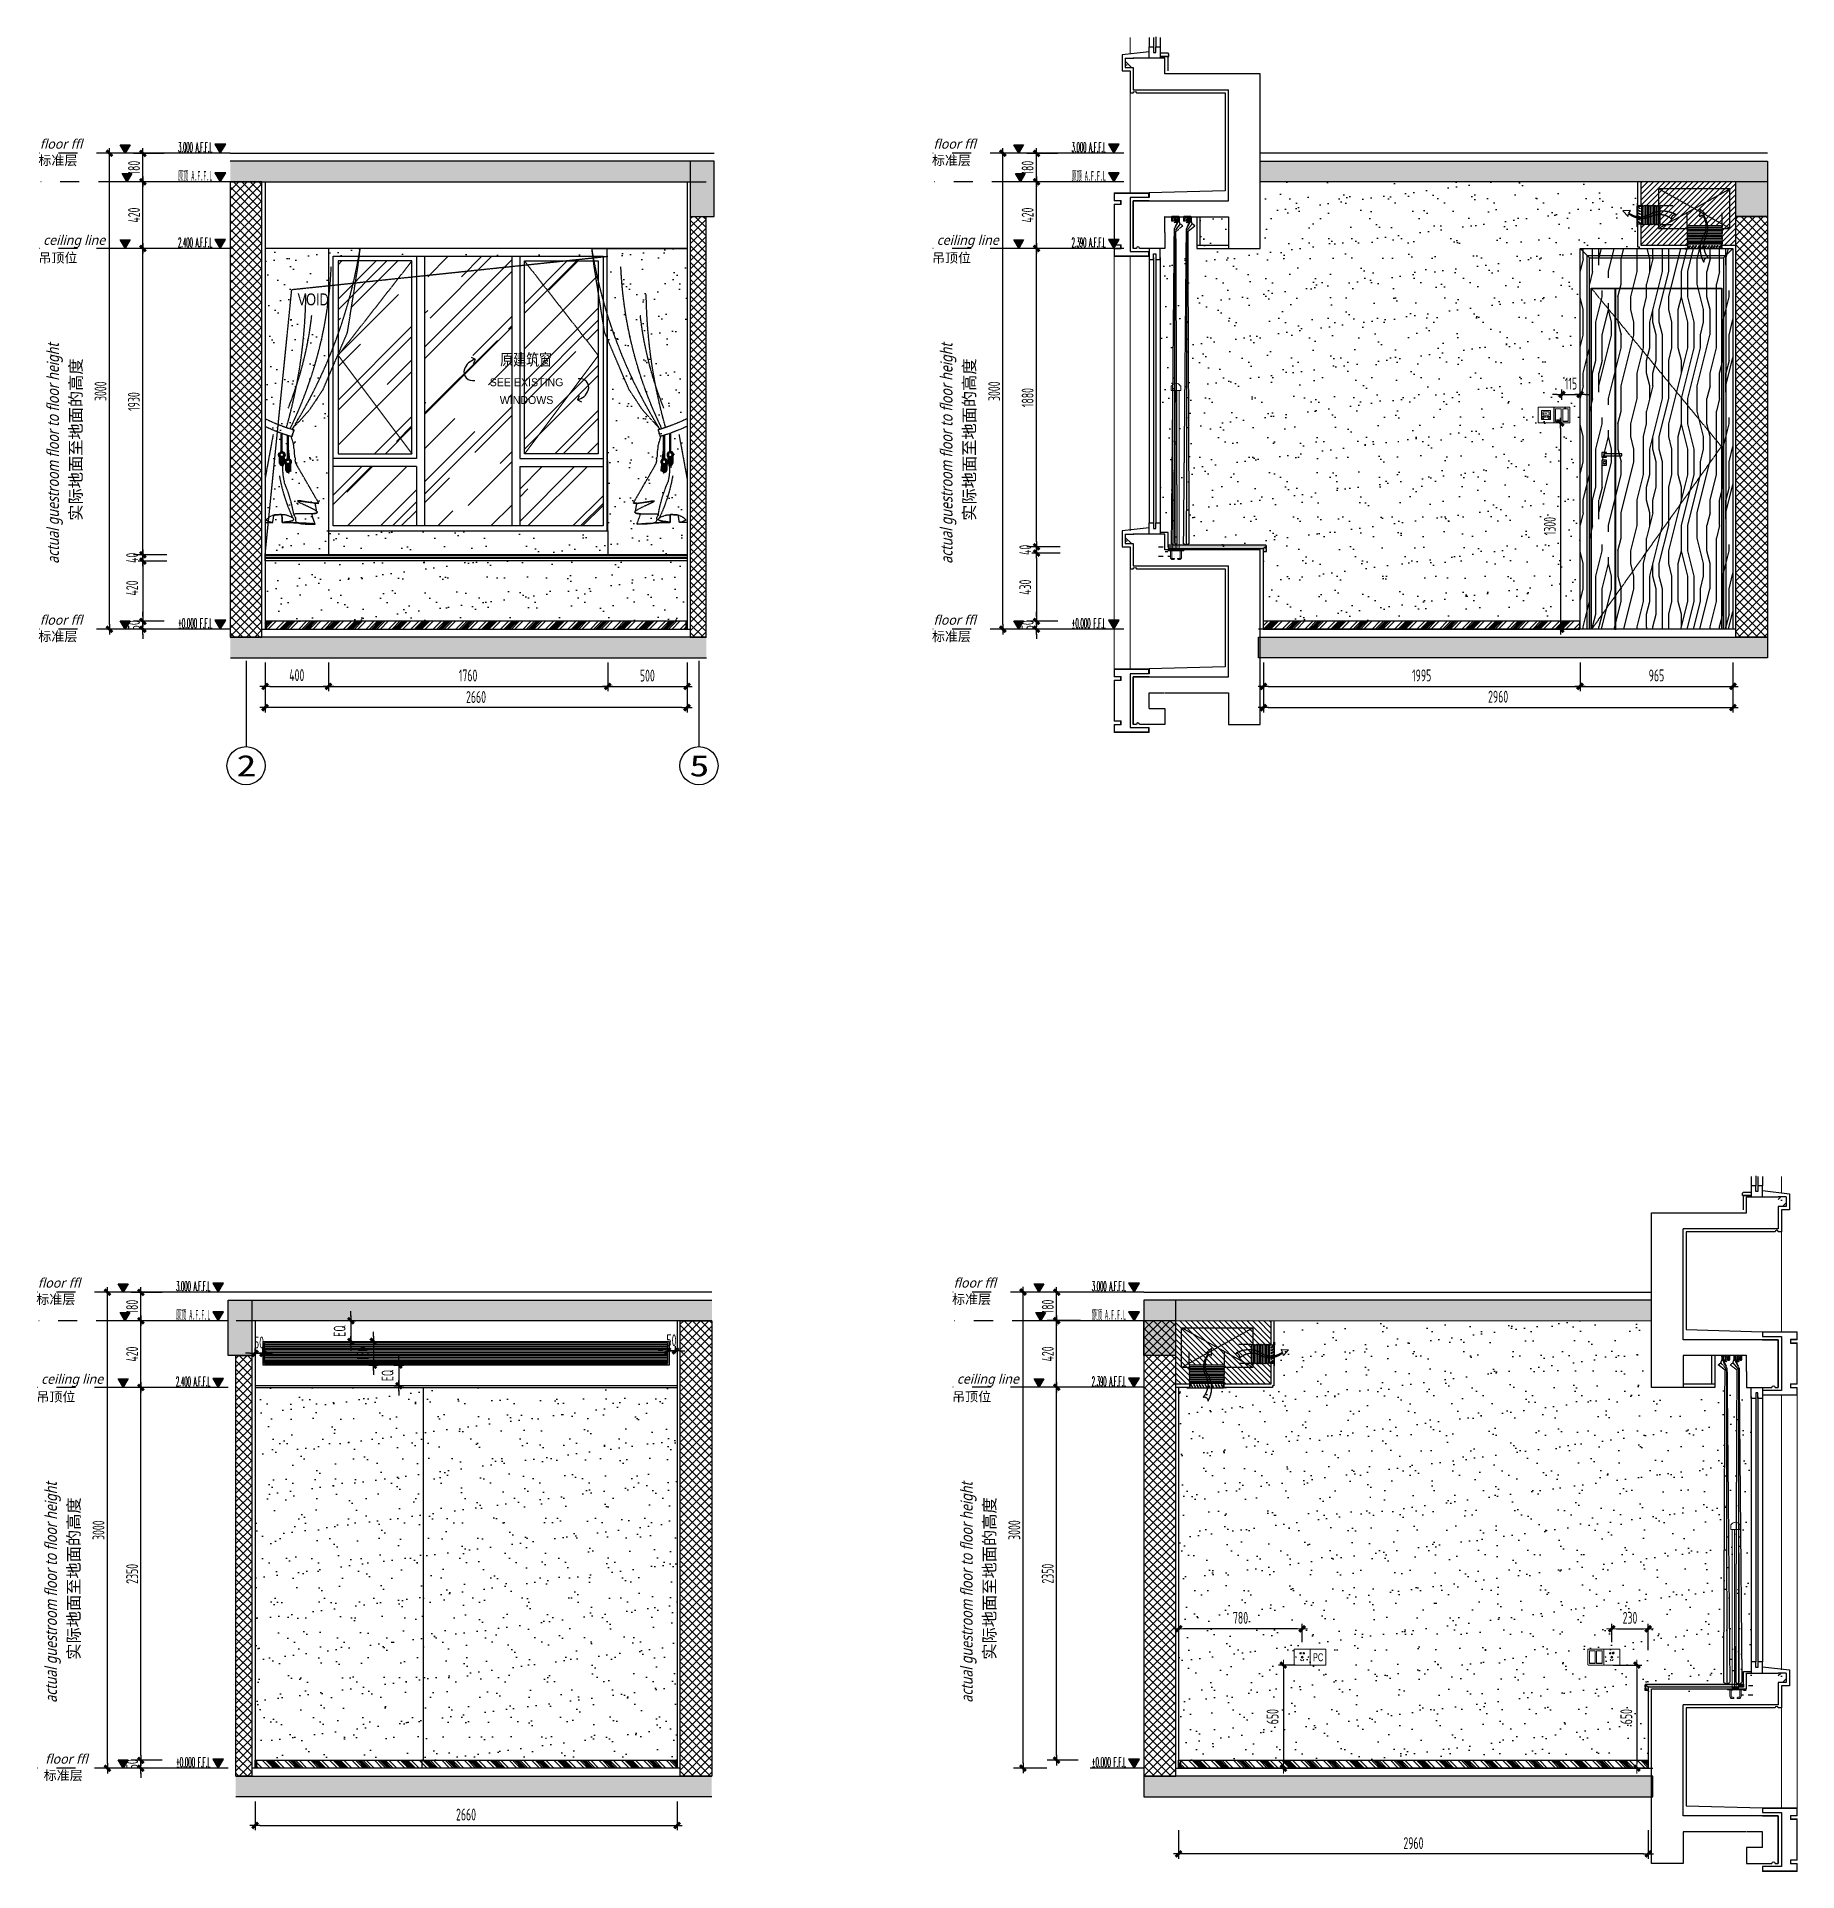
# Model space of a CAD drawing. Header units: inches. Extents: x 96003 to 270950, y -80202 to 65998.
# Drawn here: x 239612 to 250711, y 34798 to 46360 of the extents above; entities that cross this region are included whole.
import ezdxf
from ezdxf.enums import TextEntityAlignment as Align
from ezdxf.xclip import XClip

# ---------------------------------------------------------------- set-up
doc = ezdxf.new("R2010")
doc.units = ezdxf.units.IN
doc.header["$LTSCALE"] = 10
doc.header["$MEASUREMENT"] = 0
doc.header["$XCLIPFRAME"] = 2
for name, pattern in [('DASH', [0.35, 0.25, -0.1]), ('DASHED', [19.05, 12.7, -6.35]), ('M-CENTER', [1.8, 1.2, -0.2, 0.2, -0.2])]:
    doc.linetypes.add(name, pattern=pattern)
for name, color, linetype in [('01', 200, 'Continuous'), ('05', 12, 'Continuous'), ('16', 12, 'Continuous'), ('81', 81, 'Continuous'), ('A-WIN', 31, 'Continuous'), ('A_SURFACE', 9, 'Continuous'), ('AD-土建柱轮廓线', 200, 'Continuous'), ('AD-轴号', 150, 'Continuous'), ('AXIS_TEXT', 7, 'Continuous'), ('C-顶面灯具、灯带', 22, 'Continuous'), ('ED-家具软装', 1, 'Continuous'), ('ED-文字说明', 50, 'Continuous'), ('ED-造型尺寸', 44, 'Continuous'), ('EL-03', 3, 'Continuous'), ('EL-1', 1, 'Continuous'), ('EL-136', 136, 'Continuous'), ('EL-138', 138, 'Continuous'), ('EL-30', 30, 'Continuous'), ('EL-BHATCH-250', 250, 'Continuous'), ('EL-DIM', 50, 'Continuous'), ('EL-FURN', 1, 'Continuous'), ('EL-TEXT', 50, 'Continuous'), ('EL-天花轮廓线', 100, 'Continuous'), ('EL-立面', 136, 'Continuous'), ('EL-立面尺寸', 44, 'Continuous'), ('FC-地面造型', 136, 'Continuous'), ('FF-FINISH【完成面】', 20, 'Continuous'), ('HAT【填充】', 250, 'Continuous'), ('PUB_HATCH', 8, 'Continuous'), ('SBEI', 1, 'Continuous')]:
    doc.layers.add(name, color=color, linetype=linetype)
for name, color, linetype, lineweight in [('D-地面铺装', 252, 'Continuous', 9), ('F-2', 145, 'Continuous', 0), ('J-金属幕墙', 34, 'Continuous', 13), ('L-栏杆扶手', 73, 'Continuous', 13), ('L-立面看线', 8, 'Continuous', 13)]:
    doc.layers.add(name, color=color, linetype=linetype, lineweight=lineweight)
doc.styles.add('-宋体', font='')
doc.styles.add('Arial', font='arial.ttf')
doc.styles.add('CCD-HB', font='hbsmall.shx')
doc.styles.add('CCD_DIM', font='archs.shx', dxfattribs={"width": 0.7})
doc.styles.add('COMPLEX', font='COMPLEX')
doc.styles.add('hbsmall', font='hbsmall.shx', dxfattribs={"width": 0.7})
doc.styles.add('hz', font='simplex', dxfattribs={"width": 0.7, "bigfont": 'hztxt'})
doc.styles.add('LUCIDIA', font='')
doc.styles.add('RomanS', font='romans.shx', dxfattribs={"width": 0.9})
doc.styles.add('st', font='')
doc.styles.add('中文字体', font='', dxfattribs={"width": 0.7})
doc.styles.add('宋体', font='', dxfattribs={"height": 60})
doc.styles.get('-宋体').set_extended_font_data('SimSun')
doc.styles.get('LUCIDIA').set_extended_font_data('Lucida Sans', italic=True)
doc.styles.get('st').set_extended_font_data('SimSun')
doc.styles.get('中文字体').set_extended_font_data('汉鼎简细等线')
doc.styles.get('宋体').set_extended_font_data('SimSun')
doc.dimstyles.new('1.30', dxfattribs={"dimscale": 30, "dimtxt": 2.5, "dimasz": 1, "dimexe": 1, "dimexo": 1.5, "dimgap": 1, "dimtad": 1, "dimdec": 0, "dimrnd": 5, "dimdsep": 46, "dimtxsty": 'CCD_DIM', "dimblk": 'CCD_Dimension_Tick', "dimcen": 1, "dimclrd": 44, "dimclre": 44, "dimclrt": 2, "dimadec": 0, "dimazin": 2, "dimtfac": 1, "dimtdec": 0, "dimtix": 1, "dimtmove": 2, "dimatfit": 3, "dimldrblk": 'CCD_Dimension_Tick', "dimfxl": 5, "dimfxlon": 1, "dimtolj": 1, "dimarcsym": 0})
doc.dimstyles.new('Matrix_30内', dxfattribs={"dimscale": 30, "dimtxt": 2.5, "dimasz": 1, "dimexe": 2, "dimexo": 1.5, "dimgap": 0.6, "dimtad": 1, "dimdec": 0, "dimrnd": 1, "dimzin": 12, "dimdsep": 46, "dimtxsty": 'CCD_DIM', "dimblk": 'CCD_Dimension_Tick', "dimcen": 0.125, "dimclrd": 44, "dimclre": 44, "dimclrt": 50, "dimadec": 0, "dimazin": 0, "dimtfac": 1, "dimtdec": 0, "dimtix": 1, "dimtmove": 2, "dimatfit": 3, "dimldrblk": 'CCD_Leader_Dot', "dimfxl": 5, "dimfxlon": 1, "dimtvp": 1, "dimtolj": 1, "dimtzin": 0, "dimarcsym": 0})
pattern_1 = [(45, (-2681.3, -82.83), (254.55844, 678.8225), [4500, -600, 1500, -300]), (45, (-2505.22, 305.37), (-494.26764, 70.0036), [900, -99, 1800, -225]), (45, (-2755.54, 203.55), (960.95812, 1245.21504), [2400, -420, 1200, -300])]
pattern_2 = [(45, (190901.26, -77467.75), (-35.35534, 35.35534), []), (50, (190901.26, -77467.75), (143.452, -12.5504), [15, -165]), (355, (190901.26, -77467.75), (-27.7503, 150.4384), [12, -132]), (100.4514, (190913.22, -77468.8), (115.702, 137.888), [12.748, -140.2284]), (46.184, (190901.26, -77427.75), (213.448, -33.104), [22.5, -247.5]), (96.6356, (190919.05, -77430.5), (186.9325, 194.824), [19.122, -210.343]), (351.184, (190901.26, -77427.75), (186.932, 194.824), [18, -198]), (21, (190921.26, -77437.75), (119.3814, -80.5238), [15, -165]), (326, (190921.26, -77437.75), (48.663, 145.03), [12, -132]), (71.4514, (190931.21, -77444.46), (168.0445, 64.506), [12.748, -140.2284]), (37.5, (190901.26, -77467.75), (2.43197, 66.57877), [0, -130.4, 0, -134, 0, -132.5]), (7.5, (190901.26, -77467.75), (52.6139, 78.8823), [0, -76.4, 0, -127.4, 0, -50.5]), (327.5, (190856.66, -77467.75), (106.7645, -4.511), [0, -50, 0, -156, 0, -207]), (317.5, (190836.66, -77467.75), (116.6372, 20.021), [0, -65, 0, -103.6, 0, -147])]
pattern_3 = [(45, (190901.26, -74467.75), (-35.35534, 35.35534), []), (50, (190901.26, -74467.75), (143.452, -12.5504), [15, -165]), (355, (190901.26, -74467.75), (-27.7503, 150.4384), [12, -132]), (100.4514, (190913.22, -74468.8), (115.702, 137.888), [12.748, -140.2284]), (46.184, (190901.26, -74427.75), (213.448, -33.104), [22.5, -247.5]), (96.6356, (190919.05, -74430.5), (186.9325, 194.824), [19.122, -210.343]), (351.184, (190901.26, -74427.75), (186.932, 194.824), [18, -198]), (21, (190921.26, -74437.75), (119.3814, -80.5238), [15, -165]), (326, (190921.26, -74437.75), (48.663, 145.03), [12, -132]), (71.4514, (190931.21, -74444.46), (168.0445, 64.506), [12.748, -140.2284]), (37.5, (190901.26, -74467.75), (2.43197, 66.57877), [0, -130.4, 0, -134, 0, -132.5]), (7.5, (190901.26, -74467.75), (52.6139, 78.8823), [0, -76.4, 0, -127.4, 0, -50.5]), (327.5, (190856.66, -74467.75), (106.7645, -4.511), [0, -50, 0, -156, 0, -207]), (317.5, (190836.66, -74467.75), (116.6372, 20.021), [0, -65, 0, -103.6, 0, -147])]
pattern_4 = [(37.5, (-10673.94, 3777.11), (-6.29934, 192.68238), [0, -152, 0, -170, 0, -162.5]), (7.5, (-10673.94, 3777.1), (176.97767, 282.2146), [0, -82, 0, -137, 0, -52.5]), (327.5, (-10796.94, 3777.11), (311.41419, 0.56591), [0, -50, 0, -180, 0, -235]), (317.5, (-10796.94, 3777.1), (300.61266, 87.76756), [0, -25, 0, -118, 0, -135])]

msp = doc.modelspace()

# ---------------------------------------------------------------- texts
at = {"layer": 'ED-文字说明'}
for s, style, p in [('ceiling line', 'LUCIDIA', (239653.3, 45048.6)), ('ceiling line', 'LUCIDIA', (245285.9, 45048.6, 0)), ('吊顶位', 'st', (239623.6, 44936.9)), ('吊顶位', 'st', (245256.2, 44936.9, 0)), ('ceiling line', 'LUCIDIA', (239640.5, 37870.8)), ('ceiling line', 'LUCIDIA', (245413.1, 37871.3)), ('吊顶位', 'st', (239610.8, 37759.1)), ('吊顶位', 'st', (245383.4, 37759.5))]:
    msp.add_text(s, height=60, dxfattribs=dict(at, style=style)).set_placement(p)
at = {"layer": 'ED-文字说明', "style": 'LUCIDIA', "width": 0.8}
for p in [(239752.5, 43039.4), (245385.1, 43039.4, 0), (239739.7, 35861.5), (245512.3, 35862)]:
    msp.add_text('actual guestroom floor to floor height', height=75, rotation=90, dxfattribs=at).set_placement(p)
at = {"layer": 'ED-文字说明', "style": '宋体'}
for p in [(239896.1, 43309.8), (245528.6, 43309.8, 0), (239883.3, 36132), (245655.8, 36132.4)]:
    msp.add_text('实际地面至地面的高度', height=75, rotation=90, dxfattribs=at).set_placement(p)
at = {"layer": 'EL-DIM', "color": 2}
for s, style, p in [('floor ffl ', 'LUCIDIA', (239632.4, 45654.4)), ('floor ffl ', 'LUCIDIA', (245265, 45654.4, 0)), ('标准层', 'st', (239623.3, 45551)), ('标准层', 'st', (245255.8, 45551, 0)), ('floor ffl ', 'LUCIDIA', (239632.3, 42654.4)), ('floor ffl ', 'LUCIDIA', (245264.9, 42654.4, 0)), ('标准层', 'st', (239623.1, 42551)), ('标准层', 'st', (245255.7, 42551, 0)), ('floor ffl ', 'LUCIDIA', (239619.6, 38476.6)), ('floor ffl ', 'LUCIDIA', (245392.2, 38477)), ('标准层', 'st', (239610.4, 38373.1)), ('标准层', 'st', (245383, 38373.6)), ('floor ffl ', 'LUCIDIA', (239666, 35476.5)), ('标准层', 'st', (239656.9, 35373.1))]:
    msp.add_text(s, height=60, dxfattribs=dict(at, style=style)).set_placement(p)
at = {"layer": 'EL-TEXT', "color": 50, "style": 'hbsmall', "width": 0.8}
msp.add_text('VOID', height=75, dxfattribs=at).set_placement((241257.2, 44667.4, 0))

# ---------------------------------------------------------------- blocks, each defined once
blk = doc.blocks.new('*U84')
h = blk.add_hatch()
h.set_pattern_fill('ANSI37', color=250, scale=300, angle=-90)
h.set_pattern_definition([(315, (222312.67, 70519.302), (26.516504, 26.516504), []), (45, (222312.67, 70519.302), (-26.516504, 26.516504), [])])
h.paths.add_polyline_path([(144521, -74585), (144521, -74685), (147171, -74685), (147171, -74585)])
at = {"color": 5, "elevation": 0}
blk.add_lwpolyline([(144521, -74585), (144521, -74685), (147171, -74685), (147171, -74585)], close=True, dxfattribs=at)
blk = doc.blocks.new('_AXISO')
blk.add_circle((0, 0), 0.5)
at = {"layer": 'AXIS_TEXT', "style": 'COMPLEX', "width": 1.041667}
blk.add_attdef('A', text='', height=0.56, dxfattribs=at).set_placement((-0.25, -0.28), (0.25, -0.28), align=Align.FIT)
blk = doc.blocks.new('*U93')
h = blk.add_hatch()
h.set_pattern_fill('ANSI37', color=250, scale=300, angle=-90)
h.set_pattern_definition([(315, (222532.67, 70619.302), (26.516504, 26.516504), []), (45, (222532.67, 70619.302), (-26.516504, 26.516504), [])])
h.paths.add_polyline_path([(144521, -74485), (144521, -74685), (147391, -74685), (147391, -74485)])
at = {"color": 5, "elevation": 0}
blk.add_lwpolyline([(144521, -74485), (144521, -74685), (147391, -74685), (147391, -74485)], close=True, dxfattribs=at)
blk = doc.blocks.new('ytytrtyutyikhjhg')
at = {"layer": 'EL-BHATCH-250'}
h = blk.add_hatch(dxfattribs=at)
h.set_pattern_fill('AR-RROOF', color=256, scale=300, angle=45)
h.set_pattern_definition(pattern_1)
h.paths.add_polyline_path([(261595, -73753), (261130, -73753), (261130, -74968), (261595, -74968)])
h = blk.add_hatch(dxfattribs=at)
h.set_pattern_fill('AR-RROOF', color=256, scale=300, angle=45)
h.set_pattern_definition(pattern_1)
h.paths.add_polyline_path([(262225, -73723), (261675, -73723), (261675, -75423), (262225, -75423)])
h = blk.add_hatch(dxfattribs=at)
h.set_pattern_fill('AR-RROOF', color=256, scale=300, angle=45)
h.set_pattern_definition(pattern_1)
h.paths.add_polyline_path([(262305, -73753), (262770, -73753), (262770, -74968), (262305, -74968)])
h = blk.add_hatch(dxfattribs=at)
h.set_pattern_fill('AR-RROOF', color=256, scale=300, angle=45)
h.set_pattern_definition(pattern_1)
h.paths.add_polyline_path([(261100, -75048), (261100, -75423), (261625, -75423), (261625, -75048)])
h = blk.add_hatch(dxfattribs=at)
h.set_pattern_fill('AR-RROOF', color=256, scale=300, angle=45)
h.set_pattern_definition(pattern_1)
h.paths.add_polyline_path([(262275, -75048), (262275, -75423), (262800, -75423), (262800, -75048)])
at = {"layer": 'A-WIN', "color": 136}
for points in [[(261050, -73673), (262850, -73673), (262850, -75473), (261050, -75473)], [(261595, -73753), (261130, -73753), (261130, -74968), (261595, -74968)], [(262305, -73753), (262770, -73753), (262770, -74968), (262305, -74968)]]:
    blk.add_lwpolyline(points, close=True, dxfattribs=at)
for points in [[(262800, -75048), (262800, -75423), (261100, -75423), (261100, -73723), (262800, -73723), (262800, -75048)], [(261625, -73723), (261625, -74998)], [(261675, -73723), (261675, -75423)], [(262225, -73723), (262225, -75423)], [(262275, -73723), (262275, -74998)], [(261625, -74998), (261100, -74998)], [(262275, -74998), (262800, -74998)], [(261625, -75048), (261100, -75048)], [(261625, -75048), (261625, -75423)], [(262275, -75048), (262275, -75423)], [(262275, -75048), (262800, -75048)]]:
    blk.add_lwpolyline(points, dxfattribs=at)
at = {"layer": 'A-WIN', "color": 136, "linetype": 'DASH'}
for points in [[(261595, -73753), (261130, -74348), (261595, -74968)], [(262305, -73753), (262770, -74348), (262305, -74968)]]:
    blk.add_lwpolyline(points, dxfattribs=at)
blk = doc.blocks.new('*U384')
at = {"color": 136, "linetype": 'DASH'}
for p, q in [((112, -1318), (112, -1189)), ((119, -1318), (119, -1192)), ((155, -1366), (155, -1204)), ((162, -1366), (162, -1206)), ((180, -1453), (162, -1295)), ((332, -1674), (225, -1660)), ((348, -1679), (332, -1674)), ((357, -1731), (348, -1679))]:
    blk.add_line(p, q, dxfattribs=at)
at = {"color": 250, "linetype": 'DASH'}
for p, q in [((115, -1318), (115, -1190)), ((158, -1366), (158, -1205)), ((98, -1356), (98, -1401)), ((102, -1359), (102, -1408)), ((105, -1360), (105, -1411)), ((110, -1362), (110, -1417)), ((115, -1363), (115, -1414)), ((119, -1363), (119, -1421)), ((122, -1362), (122, -1413)), ((126, -1363), (126, -1411)), ((129, -1359), (129, -1406)), ((132, -1358), (132, -1408)), ((141, -1404), (141, -1450)), ((145, -1407), (145, -1457)), ((148, -1409), (148, -1460)), ((153, -1411), (153, -1466)), ((158, -1411), (158, -1463)), ((162, -1412), (162, -1470)), ((165, -1411), (165, -1462)), ((169, -1411), (169, -1459)), ((172, -1408), (172, -1454)), ((175, -1407), (175, -1457))]:
    blk.add_line(p, q, dxfattribs=at)
at = {"linetype": 'DASH'}
for q in [(186, -1214), (190, -1157)]:
    blk.add_line((200, -1168), q, dxfattribs=at)
blk.add_lwpolyline([(224, -1419), (213, -1397), (209, -1378), (211, -1369), (206, -1353), (205, -1339), (204, -1325), (204, -1311), (199, -1289), (199, -1274), (181, -1212), (186, -1214), (200, -1168), (191, -1158), (307, -1031), (402, -888), (571, -493), (643, -38), (659, 89), (0, 89), (0, -1809), (4, -1810), (18, -1810), (51, -1809), (53, -1808), (53, -1808), (61, -1758), (69, -1757), (76, -1756), (84, -1755), (94, -1755), (105, -1754), (117, -1755), (118, -1808), (128, -1808), (139, -1809), (152, -1809), (169, -1810), (189, -1810), (212, -1811), (229, -1812), (234, -1814), (249, -1817), (267, -1819), (286, -1820), (306, -1821), (323, -1821), (337, -1821), (345, -1821), (347, -1820), (332, -1778), (322, -1748), (333, -1748), (350, -1746), (360, -1741), (361, -1735), (357, -1731), (348, -1676), (362, -1676), (372, -1675)], close=True, dxfattribs=at)
at = {"color": 136, "linetype": 'DASH'}
for points in [[(56, -1199), (0, -1504)], [(125, -1420), (125, -1401), (126, -1384), (127, -1369), (128, -1360)]]:
    blk.add_lwpolyline(points, dxfattribs=at)
at = {"linetype": 'DASH'}
for points in [[(372, -1675), (224, -1419), (213, -1397), (209, -1378), (211, -1369), (206, -1353), (205, -1339), (204, -1325), (204, -1311), (199, -1289), (199, -1274), (181, -1212)], [(0, -1809), (4, -1810), (11, -1810), (18, -1810), (25, -1810), (32, -1809), (38, -1809), (43, -1809), (48, -1809), (51, -1809), (53, -1808), (53, -1808), (61, -1758)], [(372, -1675), (362, -1676), (344, -1675), (320, -1672), (294, -1668), (269, -1664), (247, -1660), (231, -1659), (225, -1660), (230, -1665), (244, -1673), (264, -1682), (288, -1693), (313, -1705), (335, -1716), (352, -1727), (361, -1735), (360, -1741), (350, -1746), (333, -1748), (311, -1749), (287, -1749), (263, -1749), (241, -1749), (223, -1749), (210, -1750), (202, -1751), (199, -1753), (199, -1756), (201, -1760), (204, -1764), (207, -1769), (210, -1774), (211, -1779), (211, -1784), (210, -1790), (211, -1796), (212, -1801), (216, -1806), (223, -1810), (234, -1814), (249, -1817), (267, -1819), (286, -1820), (306, -1821), (323, -1821), (337, -1821), (345, -1821), (347, -1820), (341, -1819), (329, -1818), (310, -1817), (288, -1815), (263, -1814), (238, -1813), (212, -1811), (189, -1810), (169, -1810), (152, -1809), (139, -1809), (128, -1808), (121, -1808), (117, -1808), (116, -1808), (118, -1807), (122, -1806), (129, -1806), (137, -1805), (147, -1803), (157, -1802), (167, -1801), (176, -1799), (184, -1797), (190, -1795), (195, -1793), (197, -1791), (199, -1789), (199, -1786), (197, -1783), (195, -1780), (191, -1777), (186, -1774), (181, -1771), (174, -1768), (166, -1765), (158, -1762), (149, -1759), (139, -1757), (128, -1755), (117, -1755), (105, -1754), (94, -1755), (83, -1755)], [(118, -1807), (117, -1755)], [(347, -1820), (332, -1778), (322, -1748)], [(13, -1787), (10, -1788), (8, -1790), (8, -1793)], [(52, -1807), (53, -1808), (53, -1808)]]:
    blk.add_lwpolyline(points, dxfattribs=at)
for points in [[(12, -1787, -0.20311), (84, -1755)], [(54, -1808, -0.106537), (12, -1795, -0.083396), (8, -1793)]]:
    blk.add_lwpolyline(points, format="xyb", dxfattribs=at)
at = {"color": 136, "linetype": 'DASH'}
for centre in [(116, -1340), (159, -1389)]:
    blk.add_circle(centre, 22.7, dxfattribs=at)
at = {"color": 250, "linetype": 'DASH'}
for centre, radius in [((116, -1340), 17.6), ((116, -1340), 12.4), ((159, -1389), 17.6), ((159, -1389), 12.4)]:
    blk.add_circle(centre, radius, dxfattribs=at)
at = {"linetype": 'DASH'}
for centre, radius, start, end in [((-2693, 635), 3396, 328.0074, 350.7433), ((557, 47), 1266, 243.8977, 253.6062), ((557, 47), 1314, 244.9178, 253.6062)]:
    blk.add_arc(centre, radius, start, end, dxfattribs=at)
at = {"color": 136, "linetype": 'DASH'}
for centre, radius, start, end in [((-2379, 85), 2840, 334.0371, 357.5555), ((-3242, -186), 3525, 344.1024, 359.2954), ((-2103, -101), 2442, 337.9866, 353.6056), ((512, -1433), 391, 169.2057, 194.3228), ((1226, -1288), 1144, 190.0194, 205.4045), ((-770, -1919), 983, 9.6676, 23.3026)]:
    blk.add_arc(centre, radius, start, end, dxfattribs=at)
blk = doc.blocks.new('CCD_Dimension_Tick')
at = {"color": 0, "linetype": 'ByBlock'}
for p, q in [((-1.09, 0), (0, 0)), ((0, 0), (1.09, 0))]:
    blk.add_line(p, q, dxfattribs=at)
at = {"color": 0, "linetype": 'Continuous', "const_width": 0.608}
blk.add_lwpolyline([(-0.61, -0.61), (0.61, 0.61)], dxfattribs=at)
blk = doc.blocks.new('*D110')
at = {"layer": 'Defpoints', "color": 0, "linetype": 'ByBlock', "transparency": 16777216}
for p in [(240282, 42676), (240462, 42676), (240462, 42626)]:
    blk.add_point(p, dxfattribs=at)
at = {"layer": 'EL-天花轮廓线', "color": 44, "lineweight": -2, "transparency": 16777216}
for p, q in [((240417, 42676), (240222, 42676)), ((240282, 42706), (240282, 42736)), ((240282, 42626), (240282, 42676)), ((240417, 42626), (240222, 42626)), ((240282, 42596), (240282, 42566))]:
    blk.add_line(p, q, dxfattribs=at)
at = {"layer": 'EL-天花轮廓线', "color": 44, "linetype": 'ByBlock', "lineweight": -2, "transparency": 16777216, "xscale": 30, "yscale": 30, "zscale": 30}
for p, rotation in [((240282, 42676), 270), ((240282, 42626), 90)]:
    blk.add_blockref('CCD_Dimension_Tick', p, dxfattribs=dict(at, rotation=rotation))
at = {"layer": 'EL-天花轮廓线', "color": 50, "linetype": 'ByBlock', "transparency": 16777216, "insert": (240226, 42651), "char_height": 75, "attachment_point": 5, "rotation": 90, "style": 'CCD_DIM'}
blk.add_mtext('\\A1;50', dxfattribs=at)
blk = doc.blocks.new('CCD_Leader_Dot')
at = {"color": 0, "linetype": 'ByBlock'}
blk.add_line((-5, 0), (-10, 0), dxfattribs=at)
at = {"color": 0, "linetype": 'ByBlock', "const_width": 5}
blk.add_lwpolyline([(-2.5, 0, 1), (2.5, 0, 1)], format="xyb", close=True, dxfattribs=at)
blk = doc.blocks.new('*D111')
at = {"layer": 'Defpoints', "color": 0, "linetype": 'ByBlock', "transparency": 16777216}
for p in [(240282, 45625), (240462, 45625), (240462, 45446)]:
    blk.add_point(p, dxfattribs=at)
at = {"layer": 'EL-天花轮廓线', "color": 44, "lineweight": -2, "transparency": 16777216}
for p, q in [((240417, 45625), (240222, 45625)), ((240282, 45476), (240282, 45595)), ((240417, 45446), (240222, 45446))]:
    blk.add_line(p, q, dxfattribs=at)
at = {"layer": 'EL-天花轮廓线', "color": 44, "linetype": 'ByBlock', "lineweight": -2, "transparency": 16777216, "xscale": 30, "yscale": 30, "zscale": 30}
for p, rotation in [((240282, 45625), 90), ((240282, 45446), 270)]:
    blk.add_blockref('CCD_Dimension_Tick', p, dxfattribs=dict(at, rotation=rotation))
at = {"layer": 'EL-天花轮廓线', "color": 50, "linetype": 'ByBlock', "transparency": 16777216, "insert": (240226, 45535), "char_height": 75, "attachment_point": 5, "rotation": 90, "style": 'CCD_DIM'}
blk.add_mtext('\\A1;180', dxfattribs=at)
blk = doc.blocks.new('*D112')
at = {"layer": 'Defpoints', "color": 0, "linetype": 'ByBlock', "transparency": 16777216}
for p in [(240071, 45626), (240462, 45626), (240462, 42626)]:
    blk.add_point(p, dxfattribs=at)
at = {"layer": 'EL-天花轮廓线', "color": 44, "lineweight": -2, "transparency": 16777216}
for p, q in [((240221, 45626), (240011, 45626)), ((240071, 42656), (240071, 45596)), ((240221, 42626), (240011, 42626))]:
    blk.add_line(p, q, dxfattribs=at)
at = {"layer": 'EL-天花轮廓线', "color": 44, "linetype": 'ByBlock', "lineweight": -2, "transparency": 16777216, "xscale": 30, "yscale": 30, "zscale": 30}
for p, rotation in [((240071, 45626), 90), ((240071, 42626), 270)]:
    blk.add_blockref('CCD_Dimension_Tick', p, dxfattribs=dict(at, rotation=rotation))
at = {"layer": 'EL-天花轮廓线', "color": 50, "linetype": 'ByBlock', "transparency": 16777216, "insert": (240015, 44126), "char_height": 75, "attachment_point": 5, "rotation": 90, "style": 'CCD_DIM'}
blk.add_mtext('\\A1;3000', dxfattribs=at)
blk = doc.blocks.new('ELEVATION')
blk.add_hatch(color=256).paths.add_polyline_path([(4.17, 2.47), (2.7, 0), (1.23, 2.47)])
blk.add_line((0, 0), (14.67, 0))
blk.add_lwpolyline([(4.17, 2.47), (2.7, 0), (1.23, 2.47)], close=True)
at = {"style": 'hz', "width": 0.444477}
blk.add_attdef('ELEV', text='', height=2.5, dxfattribs=at).set_placement((4.89, 0.32), (14.26, 0.32), align=Align.FIT)
blk = doc.blocks.new('A$C2E6F40A5')
blk.add_hatch(color=256).paths.add_polyline_path([(40, 69), (-40, 69), (0, 0)])
at = {"color": 0}
blk.add_lwpolyline([(40, 69), (-40, 69), (0, 0), (40, 69)], dxfattribs=at)
blk = doc.blocks.new('20150428.1023048')
at = {"layer": 'ED-造型尺寸', "color": 250, "linetype": 'M-CENTER', "ltscale": 2}
blk.add_line((21.19, 0, 0), (-14.89, 0, 0), dxfattribs=at)
at = {"layer": 'ED-造型尺寸', "xscale": -0.0256, "yscale": 0.0256, "zscale": 0.0256}
blk.add_blockref('A$C2E6F40A5', (3.19, 0, 0), dxfattribs=at)
blk = doc.blocks.new('*D113')
at = {"layer": 'Defpoints', "color": 0, "linetype": 'ByBlock', "transparency": 16777216}
for p in [(240282, 45446), (241092, 45446), (240462, 45026)]:
    blk.add_point(p, dxfattribs=at)
at = {"layer": 'EL-天花轮廓线', "color": 44, "lineweight": -2, "transparency": 16777216}
for p, q in [((240432, 45446), (240222, 45446)), ((240282, 45056), (240282, 45416)), ((240417, 45026), (240222, 45026))]:
    blk.add_line(p, q, dxfattribs=at)
at = {"layer": 'EL-天花轮廓线', "color": 44, "linetype": 'ByBlock', "lineweight": -2, "transparency": 16777216, "xscale": 30, "yscale": 30, "zscale": 30}
for p, rotation in [((240282, 45446), 90), ((240282, 45026), 270)]:
    blk.add_blockref('CCD_Dimension_Tick', p, dxfattribs=dict(at, rotation=rotation))
at = {"layer": 'EL-天花轮廓线', "color": 50, "linetype": 'ByBlock', "transparency": 16777216, "insert": (240226, 45236), "char_height": 75, "attachment_point": 5, "rotation": 90, "style": 'CCD_DIM'}
blk.add_mtext('\\A1;420', dxfattribs=at)
blk = doc.blocks.new('*D114')
at = {"layer": 'Defpoints', "color": 0, "linetype": 'ByBlock', "transparency": 16777216}
for p in [(240282, 45026), (240462, 45026), (241071, 43096, 0)]:
    blk.add_point(p, dxfattribs=at)
at = {"layer": 'EL-天花轮廓线', "color": 44, "lineweight": -2, "transparency": 16777216}
for p, q in [((240417, 45026), (240222, 45026)), ((240282, 43126), (240282, 44996)), ((240432, 43096), (240222, 43096))]:
    blk.add_line(p, q, dxfattribs=at)
at = {"layer": 'EL-天花轮廓线', "color": 44, "linetype": 'ByBlock', "lineweight": -2, "transparency": 16777216, "xscale": 30, "yscale": 30, "zscale": 30}
for p, rotation in [((240282, 45026), 90), ((240282, 43096), 270)]:
    blk.add_blockref('CCD_Dimension_Tick', p, dxfattribs=dict(at, rotation=rotation))
at = {"layer": 'EL-天花轮廓线', "color": 50, "linetype": 'ByBlock', "transparency": 16777216, "insert": (240225, 44061), "char_height": 75, "attachment_point": 5, "rotation": 90, "style": 'CCD_DIM'}
blk.add_mtext('\\A1;1930', dxfattribs=at)
blk = doc.blocks.new('A$C47D3795D')
at = {"layer": 'EL-TEXT', "color": 2}
for points in [[(75, 284, 0.259212), (5, 222, 0.59908), (70, 152)], [(717, 29, 0.259212), (786, 90, 0.59908), (722, 161)]]:
    blk.add_lwpolyline(points, format="xyb", dxfattribs=at)
for points in [[(63, 258), (75, 284), (49, 296)], [(728, 55), (717, 29), (743, 17)]]:
    blk.add_lwpolyline(points, dxfattribs=at)
at = {"color": 50, "style": 'st', "width": 0.8}
blk.add_text('原建筑窗', height=75, dxfattribs=at).set_placement((394, 245), align=Align.CENTER)
at = {"layer": 'EL-TEXT', "style": 'CCD-HB'}
for s, p in [('SEE EXISTING', (397, 115)), ('WINDOWS', (397, 3))]:
    blk.add_text(s, height=50, dxfattribs=at).set_placement(p, align=Align.CENTER)
blk = doc.blocks.new('*D135')
at = {"layer": 'Defpoints', "color": 0, "linetype": 'ByBlock', "transparency": 16777216}
for p in [(240269, 35498), (240449, 35498), (240449, 35448)]:
    blk.add_point(p, dxfattribs=at)
at = {"layer": 'EL-天花轮廓线', "color": 44, "lineweight": -2, "transparency": 16777216}
for p, q in [((240404, 35498), (240209, 35498)), ((240269, 35528), (240269, 35558)), ((240269, 35448), (240269, 35498)), ((240404, 35448), (240209, 35448)), ((240269, 35418), (240269, 35388))]:
    blk.add_line(p, q, dxfattribs=at)
at = {"layer": 'EL-天花轮廓线', "color": 44, "linetype": 'ByBlock', "lineweight": -2, "transparency": 16777216, "xscale": 30, "yscale": 30, "zscale": 30}
for p, rotation in [((240269, 35498), 270), ((240269, 35448), 90)]:
    blk.add_blockref('CCD_Dimension_Tick', p, dxfattribs=dict(at, rotation=rotation))
at = {"layer": 'EL-天花轮廓线', "color": 50, "linetype": 'ByBlock', "transparency": 16777216, "insert": (240214, 35473), "char_height": 75, "attachment_point": 5, "rotation": 90, "style": 'CCD_DIM'}
blk.add_mtext('\\A1;50', dxfattribs=at)
blk = doc.blocks.new('*D136')
at = {"layer": 'Defpoints', "color": 0, "linetype": 'ByBlock', "transparency": 16777216}
for p in [(240269, 38447), (240449, 38447), (240449, 38268)]:
    blk.add_point(p, dxfattribs=at)
at = {"layer": 'EL-天花轮廓线', "color": 44, "lineweight": -2, "transparency": 16777216}
for p, q in [((240404, 38447), (240209, 38447)), ((240269, 38298), (240269, 38417)), ((240404, 38268), (240209, 38268))]:
    blk.add_line(p, q, dxfattribs=at)
at = {"layer": 'EL-天花轮廓线', "color": 44, "linetype": 'ByBlock', "lineweight": -2, "transparency": 16777216, "xscale": 30, "yscale": 30, "zscale": 30}
for p, rotation in [((240269, 38447), 90), ((240269, 38268), 270)]:
    blk.add_blockref('CCD_Dimension_Tick', p, dxfattribs=dict(at, rotation=rotation))
at = {"layer": 'EL-天花轮廓线', "color": 50, "linetype": 'ByBlock', "transparency": 16777216, "insert": (240214, 38357), "char_height": 75, "attachment_point": 5, "rotation": 90, "style": 'CCD_DIM'}
blk.add_mtext('\\A1;180', dxfattribs=at)
blk = doc.blocks.new('*D137')
at = {"layer": 'Defpoints', "color": 0, "linetype": 'ByBlock', "transparency": 16777216}
for p in [(240058, 38448), (240449, 38448), (240449, 35448)]:
    blk.add_point(p, dxfattribs=at)
at = {"layer": 'EL-天花轮廓线', "color": 44, "lineweight": -2, "transparency": 16777216}
for p, q in [((240208, 38448), (239998, 38448)), ((240058, 35478), (240058, 38418)), ((240208, 35448), (239998, 35448))]:
    blk.add_line(p, q, dxfattribs=at)
at = {"layer": 'EL-天花轮廓线', "color": 44, "linetype": 'ByBlock', "lineweight": -2, "transparency": 16777216, "xscale": 30, "yscale": 30, "zscale": 30}
for p, rotation in [((240058, 38448), 90), ((240058, 35448), 270)]:
    blk.add_blockref('CCD_Dimension_Tick', p, dxfattribs=dict(at, rotation=rotation))
at = {"layer": 'EL-天花轮廓线', "color": 50, "linetype": 'ByBlock', "transparency": 16777216, "insert": (240002, 36948), "char_height": 75, "attachment_point": 5, "rotation": 90, "style": 'CCD_DIM'}
blk.add_mtext('\\A1;3000', dxfattribs=at)
blk = doc.blocks.new('*D138')
at = {"layer": 'Defpoints', "color": 0, "linetype": 'ByBlock', "transparency": 16777216}
for p in [(240269, 38268), (241079, 38268), (240449, 37848)]:
    blk.add_point(p, dxfattribs=at)
at = {"layer": 'EL-天花轮廓线', "color": 44, "lineweight": -2, "transparency": 16777216}
for p, q in [((240419, 38268), (240209, 38268)), ((240269, 37878), (240269, 38238)), ((240404, 37848), (240209, 37848))]:
    blk.add_line(p, q, dxfattribs=at)
at = {"layer": 'EL-天花轮廓线', "color": 44, "linetype": 'ByBlock', "lineweight": -2, "transparency": 16777216, "xscale": 30, "yscale": 30, "zscale": 30}
for p, rotation in [((240269, 38268), 90), ((240269, 37848), 270)]:
    blk.add_blockref('CCD_Dimension_Tick', p, dxfattribs=dict(at, rotation=rotation))
at = {"layer": 'EL-天花轮廓线', "color": 50, "linetype": 'ByBlock', "transparency": 16777216, "insert": (240214, 38058), "char_height": 75, "attachment_point": 5, "rotation": 90, "style": 'CCD_DIM'}
blk.add_mtext('\\A1;420', dxfattribs=at)
blk = doc.blocks.new('*D139')
at = {"layer": 'Defpoints', "color": 0, "linetype": 'ByBlock', "transparency": 16777216}
for p in [(240269, 37848), (240449, 37848), (240449, 35498)]:
    blk.add_point(p, dxfattribs=at)
at = {"layer": 'EL-天花轮廓线', "color": 44, "lineweight": -2, "transparency": 16777216}
for p, q in [((240404, 37848), (240209, 37848)), ((240269, 35528), (240269, 37818)), ((240404, 35498), (240209, 35498))]:
    blk.add_line(p, q, dxfattribs=at)
at = {"layer": 'EL-天花轮廓线', "color": 44, "linetype": 'ByBlock', "lineweight": -2, "transparency": 16777216, "xscale": 30, "yscale": 30, "zscale": 30}
for p, rotation in [((240269, 37848), 90), ((240269, 35498), 270)]:
    blk.add_blockref('CCD_Dimension_Tick', p, dxfattribs=dict(at, rotation=rotation))
at = {"layer": 'EL-天花轮廓线', "color": 50, "linetype": 'ByBlock', "transparency": 16777216, "insert": (240214, 36673), "char_height": 75, "attachment_point": 5, "rotation": 90, "style": 'CCD_DIM'}
blk.add_mtext('\\A1;2350', dxfattribs=at)
blk = doc.blocks.new('*U239')
h = blk.add_hatch()
h.set_pattern_fill('ANSI37', color=250, scale=300, angle=-90)
h.set_pattern_definition([(315, (222532.67, 70619.302), (26.516504, 26.516504), []), (45, (222532.67, 70619.302), (-26.516504, 26.516504), [])])
h.paths.add_polyline_path([(144521, -74485), (144521, -74685), (147391, -74685), (147391, -74485)])
at = {"color": 5, "elevation": 0}
blk.add_lwpolyline([(144521, -74485), (144521, -74685), (147391, -74685), (147391, -74485)], close=True, dxfattribs=at)
blk = doc.blocks.new('A$C29FB2657')
blk.add_lwpolyline([(50, 0), (-50, 0), (-50, -6), (50, -6), (50, 0)])
for points in [[(-35, -6), (-35, -48, 0.414214), (-22, -61), (-14, -61, 1), (-14, -53), (-22, -53, -0.414214), (-27, -48), (-27, -6)], [(35, -6), (35, -48, -0.414214), (22, -61), (14, -61, -1), (14, -53), (22, -53, 0.414214), (27, -48), (27, -6)]]:
    blk.add_lwpolyline(points, format="xyb")
blk = doc.blocks.new('ERYRTEYRTYTRYU')
at = {"layer": 'EL-BHATCH-250'}
h = blk.add_hatch(dxfattribs=at)
h.set_pattern_fill('ANSI36', color=256)
h.set_pattern_definition([(45, (-797212.6542, -227327.022), (1.683798023, 6.173926083), [7.9375, -1.5875, 0, -1.5875])])
h.paths.add_polyline_path([(194824, -79003), (194829, -78998), (195444, -78998), (195444, -79018), (194844, -79018), (194844, -79038), (194824, -79038), (194824, -79020), (194829, -79020), (194829, -79015), (194824, -79015)])
at = {"layer": 'PUB_HATCH'}
h = blk.add_hatch(dxfattribs=at)
h.set_pattern_fill('钢筋混凝土', color=256, scale=20, style=0)
h.set_pattern_definition(pattern_3)
h.paths.add_polyline_path([(195664, -75988), (195664, -75928), (195714, -75928), (195714, -75988)])
h = blk.add_hatch(dxfattribs=at)
h.set_pattern_fill('钢筋混凝土', color=256, scale=20, style=0)
h.set_pattern_definition(pattern_3)
h.paths.add_polyline_path([(195664, -75988), (195664, -75928), (195714, -75928), (195714, -75988)])
h = blk.add_hatch(dxfattribs=at)
h.set_pattern_fill('普通砖', color=256, scale=50, style=0)
h.set_pattern_definition([(45, (134887.13, -103269.03), (-88.38838, 88.38838), [])])
h.paths.add_polyline_path([(195604, -77038), (195604, -76998), (195604, -76958)])
h = blk.add_hatch(dxfattribs=at)
h.set_pattern_fill('钢筋混凝土', color=256, scale=20, style=0)
h.set_pattern_definition(pattern_2)
h.paths.add_polyline_path([(195664, -78988), (195664, -78928), (195714, -78928), (195714, -78988)])
h = blk.add_hatch(dxfattribs=at)
h.set_pattern_fill('钢筋混凝土', color=256, scale=20, style=0)
h.set_pattern_definition(pattern_2)
h.paths.add_polyline_path([(195664, -78988), (195664, -78928), (195714, -78928), (195714, -78988)])
h = blk.add_hatch(dxfattribs=at)
h.set_pattern_fill('普通砖', color=256, scale=50, style=0)
h.set_pattern_definition([(45, (134887.13, -106269.03), (-88.38838, 88.38838), [])])
h.paths.add_polyline_path([(195604, -80038), (195604, -79998), (195604, -79958)])
at = {"layer": '81', "color": 136}
for p, q in [((195494, -75798, 0), (195494, -75858, 0)), ((195522, -75794, 0), (195522, -75858, 0)), ((195536, -75798, 0), (195536, -75858, 0)), ((195564, -75798, 0), (195564, -75858, 0)), ((195494, -77186, 0), (195494, -78858, 0)), ((195522, -77186, 0), (195522, -78858, 0)), ((195536, -77186, 0), (195536, -78858, 0)), ((195564, -77186, 0), (195564, -78858, 0)), ((195494, -78798, 0), (195494, -78858, 0)), ((195522, -78794, 0), (195522, -78858, 0)), ((195536, -78798, 0), (195536, -78858, 0)), ((195564, -78798, 0), (195564, -78858, 0))]:
    blk.add_line(p, q, dxfattribs=at)
at = {"layer": '81', "color": 136, "elevation": 0}
for points in [[(195564, -75858), (195536, -75858), (195536, -75893), (195522, -75893), (195522, -75858), (195494, -75858), (195494, -75928), (195564, -75928)], [(195564, -75858), (195536, -75858), (195536, -75893), (195522, -75893), (195522, -75858), (195494, -75858), (195494, -75928), (195564, -75928)], [(195564, -77198), (195536, -77198), (195536, -77163), (195522, -77163), (195522, -77198), (195494, -77198), (195494, -77128), (195564, -77128)], [(195564, -78858), (195536, -78858), (195536, -78893), (195522, -78893), (195522, -78858), (195494, -78858), (195494, -78928), (195564, -78928)], [(195564, -78858), (195536, -78858), (195536, -78893), (195522, -78893), (195522, -78858), (195494, -78858), (195494, -78928), (195564, -78928)]]:
    blk.add_lwpolyline(points, close=True, dxfattribs=at)
at = {"layer": 'A_SURFACE'}
blk.add_line((195444, -79008, 0), (195414, -79008, 0), dxfattribs=at)
at = {"layer": 'A_SURFACE', "color": 20, "elevation": 0}
for points in [[(195444, -76008), (195444, -75918), (195494, -75918)], [(195564, -75888), (195734, -75908), (195734, -76008), (195684, -76008), (195684, -76148), (195664, -76148)], [(195644, -76148), (195084, -76148), (195084, -76764), (195564, -76778), (195564, -76808), (195684, -76808), (195684, -77148), (195564, -77148)], [(195444, -79008), (195444, -78918), (195494, -78918)], [(195564, -78888), (195734, -78908), (195734, -79008), (195684, -79008), (195684, -79148), (195664, -79148)], [(195444, -79018), (194844, -79018), (194844, -79518)], [(195644, -79148), (195084, -79148), (195084, -79764), (195564, -79778), (195564, -79808), (195684, -79808), (195684, -80148), (195564, -80148)]]:
    blk.add_lwpolyline(points, dxfattribs=at)
at = {"layer": 'A_SURFACE', "color": 20}
for centre in [(195654, -76148, 0), (195654, -79148, 0)]:
    blk.add_arc(centre, 10, 0, 180, dxfattribs=at)
at = {"layer": 'AD-土建柱轮廓线'}
for p, q in [((195464, -76028, 0), (195464, -75928, 0)), ((195464, -75928, 0), (195664, -75928, 0)), ((195714, -75928, 0), (195664, -75928, 0)), ((195714, -75928, 0), (195664, -75928, 0)), ((195714, -75928, 0), (195714, -75988, 0)), ((195714, -75928, 0), (195714, -75988, 0)), ((194864, -76578, 0), (194864, -76028, 0)), ((194864, -76028, 0), (195464, -76028, 0)), ((195714, -75988, 0), (195664, -75988, 0)), ((195664, -75988, 0), (195664, -76128, 0)), ((195714, -75988, 0), (195664, -75988, 0)), ((195664, -76128, 0), (195064, -76128, 0)), ((194864, -76708, 0), (194864, -76578, 0)), ((194864, -77128, 0), (194864, -76708, 0)), ((194864, -76708, 0), (194864, -76708, 0)), ((195564, -76828, 0), (195064, -76828, 0)), ((195564, -76828, 0), (195664, -76828, 0)), ((195664, -76828, 0), (195664, -77028, 0)), ((195664, -76828, 0), (195664, -76828, 0)), ((195664, -76828, 0), (195664, -76908, 0)), ((195664, -76908, 0), (195664, -76908, 0)), ((195464, -77028, 0), (195464, -77028, 0)), ((195664, -77028, 0), (195664, -77028, 0)), ((195664, -77028, 0), (195664, -77128, 0)), ((195064, -77128, 0), (194864, -77128, 0)), ((195464, -79028, 0), (195464, -78928, 0)), ((195464, -78928, 0), (195664, -78928, 0)), ((195714, -78928, 0), (195664, -78928, 0)), ((195714, -78928, 0), (195664, -78928, 0)), ((195714, -78928, 0), (195714, -78988, 0)), ((195714, -78928, 0), (195714, -78988, 0)), ((194864, -79578, 0), (194864, -79028, 0)), ((194864, -79028, 0), (195464, -79028, 0)), ((195714, -78988, 0), (195664, -78988, 0)), ((195664, -78988, 0), (195664, -79128, 0)), ((195714, -78988, 0), (195664, -78988, 0)), ((195664, -79128, 0), (195064, -79128, 0)), ((194864, -79708, 0), (194864, -79578, 0)), ((194864, -80128, 0), (194864, -79708, 0)), ((194864, -79708, 0), (194864, -79708, 0)), ((195564, -79828, 0), (195064, -79828, 0)), ((195564, -79828, 0), (195664, -79828, 0)), ((195664, -79828, 0), (195664, -80028, 0)), ((195664, -79828, 0), (195664, -79828, 0)), ((195664, -79828, 0), (195664, -79908, 0)), ((195664, -79908, 0), (195664, -79908, 0)), ((195564, -80028, 0), (195464, -80028, 0)), ((195664, -80028, 0), (195664, -80028, 0)), ((195664, -80028, 0), (195664, -80128, 0)), ((195064, -80128, 0), (194864, -80128, 0))]:
    blk.add_line(p, q, dxfattribs=at)
at = {"layer": 'AD-土建柱轮廓线', "elevation": 0}
for points in [[(194864, -76928), (194864, -76928), (194864, -76128)], [(195462, -76928), (195064, -76928)], [(195064, -76928), (195064, -77128)], [(195464, -77028), (195464, -77028), (195464, -77028), (195464, -76928), (195466, -76928)], [(194864, -79928), (194864, -79928), (194864, -79128)], [(195462, -79928), (195064, -79928)], [(195064, -79928), (195064, -80128)], [(195564, -80028), (195564, -80028), (195564, -80028), (195564, -79928), (195466, -79928)]]:
    blk.add_lwpolyline(points, dxfattribs=at)
for points in [[(195464, -77028), (195464, -77128), (195624, -77128, -0.996715), (195644, -77128), (195664, -77128), (195664, -76828), (195064, -76828), (195064, -76128)], [(195464, -80028), (195464, -80128), (195624, -80128, -0.996715), (195644, -80128), (195664, -80128), (195664, -79828), (195064, -79828), (195064, -79128)]]:
    blk.add_lwpolyline(points, format="xyb", dxfattribs=at)
at = {"layer": 'D-地面铺装', "elevation": 0}
for points in [[(195464, -76028), (195464, -75928)], [(195464, -79028), (195464, -78928)]]:
    blk.add_lwpolyline(points, dxfattribs=at)
at = {"layer": 'EL-03', "elevation": 0}
for points in [[(195494, -75918), (195444, -75918), (195439, -75918), (195439, -75903), (195444, -75898), (195494, -75898)], [(194824, -79003), (194829, -78998), (195444, -78998), (195444, -79018), (194844, -79018), (194844, -79038), (194844, -79038), (194824, -79038), (194824, -79020), (194829, -79020), (194829, -79015), (194824, -79015), (194824, -79003)]]:
    blk.add_lwpolyline(points, dxfattribs=at)
at = {"layer": 'EL-30', "elevation": 0}
blk.add_lwpolyline([(194844, -79018), (194824, -79003)], dxfattribs=at)
at = {"layer": 'J-金属幕墙'}
blk.add_line((195784, -79778, 0), (195784, -77178, 0), dxfattribs=at)
at = {"layer": 'J-金属幕墙', "elevation": 0}
for points in [[(195564, -77148), (195564, -77178), (195784, -77178), (195784, -77128), (195744, -77128), (195744, -77108), (195784, -77108), (195784, -76848), (195744, -76848), (195744, -76828), (195784, -76828), (195784, -76778), (195564, -76778), (195564, -76808)], [(195567, -77148), (195567, -77175), (195781, -77175), (195781, -77131), (195741, -77131), (195741, -77105), (195781, -77105), (195781, -76851), (195741, -76851), (195741, -76825), (195781, -76825), (195781, -76781), (195567, -76781), (195567, -76808)], [(195564, -80148), (195564, -80178), (195784, -80178), (195784, -80128), (195744, -80128), (195744, -80108), (195784, -80108), (195784, -79848), (195744, -79848), (195744, -79828), (195784, -79828), (195784, -79778), (195564, -79778), (195564, -79808)], [(195567, -80148), (195567, -80175), (195781, -80175), (195781, -80131), (195741, -80131), (195741, -80105), (195781, -80105), (195781, -79851), (195741, -79851), (195741, -79825), (195781, -79825), (195781, -79781), (195567, -79781), (195567, -79808)]]:
    blk.add_lwpolyline(points, dxfattribs=at)
at = {"layer": 'L-栏杆扶手'}
for p, q in [((195364, -77993, 0), (195368, -77993, 0)), ((195364, -77993, 0), (195364, -78023, 0)), ((195364, -78023, 0), (195424, -78023, 0)), ((195374, -78023, 0), (195374, -78928, 0)), ((195389, -78923, 0), (195389, -78023, 0)), ((195399, -78923, 0), (195399, -78023, 0)), ((195414, -78023, 0), (195414, -78928, 0)), ((195420, -77993, 0), (195424, -77993, 0)), ((195424, -77993, 0), (195424, -78023, 0)), ((195374, -78798, 0), (195374, -79028, 0)), ((195389, -79023, 0), (195389, -78798, 0)), ((195399, -79023, 0), (195399, -78798, 0)), ((195414, -78798, 0), (195414, -79028, 0)), ((195414, -79023, 0), (195374, -79023, 0))]:
    blk.add_line(p, q, dxfattribs=at)
at = {"layer": 'L-栏杆扶手', "elevation": 0}
for points in [[(195444, -76028), (195414, -76028), (195444, -76028)], [(195444, -79028), (195414, -79028), (195444, -79028)]]:
    blk.add_lwpolyline(points, dxfattribs=at)
at = {"layer": 'L-栏杆扶手'}
blk.add_arc((195394, -78008, 0), 30.1, 29.8902, 150.1098, dxfattribs=at)
at = {"layer": 'L-立面看线'}
for p, q in [((195684, -75902, 0), (195684, -75798, 0)), ((195684, -76148, 0), (195684, -76778, 0)), ((195684, -78908, 0), (195684, -77178, 0)), ((195684, -78902, 0), (195684, -78798, 0)), ((195684, -79148, 0), (195684, -79778, 0))]:
    blk.add_line(p, q, dxfattribs=at)
at = {"layer": 'SBEI', "color": 3}
for p, q in [((195244, -76928, 0), (195244, -77108, 0)), ((195264, -76928, 0), (195264, -77128, 0)), ((195264, -77108, 0), (195064, -77108, 0)), ((195264, -77128, 0), (195064, -77128, 0))]:
    blk.add_line(p, q, dxfattribs=at)
at = {"layer": 'L-栏杆扶手'}
blk.add_blockref('A$C29FB2657', (195394, -79028, 0), dxfattribs=at)
blk = doc.blocks.new('*U215')
at = {"linetype": 'DASH', "ltscale": 250}
for p, q in [((2847655, -579728, 0), (2847662, -579704, 0)), ((2847661, -579684), (2847661, -579689)), ((2847661, -579691), (2847661, -579703)), ((2847661, -579691), (2847661, -579703)), ((2847661, -579705), (2847661, -579710)), ((2847662, -579704, 0), (2847693, -579761, 0)), ((2847663, -579682), (2847707, -579682)), ((2847674, -579712), (2847663, -579712)), ((2847672, -579707), (2847672, -579692)), ((2847672, -579707), (2847672, -579692)), ((2847674, -579712), (2847674, -579708)), ((2847696, -579712), (2847696, -579708)), ((2847696, -579712), (2847707, -579712)), ((2847697, -579685), (2847697, -579687)), ((2847698, -579707), (2847698, -579692)), ((2847698, -579707), (2847698, -579692)), ((2847709, -579684), (2847709, -579689)), ((2847709, -579691), (2847709, -579703)), ((2847709, -579691), (2847709, -579703)), ((2847709, -579705), (2847709, -579710)), ((2847737, -579684), (2847737, -579689)), ((2847737, -579691), (2847737, -579703)), ((2847737, -579691), (2847737, -579703)), ((2847737, -579705), (2847737, -579710)), ((2847739, -579682), (2847783, -579682)), ((2847750, -579712), (2847739, -579712)), ((2847748, -579707), (2847748, -579692)), ((2847748, -579707), (2847748, -579692)), ((2847750, -579712), (2847750, -579708)), ((2847772, -579712), (2847772, -579708)), ((2847772, -579712), (2847783, -579712)), ((2847773, -579685), (2847773, -579687)), ((2847774, -579707), (2847774, -579692)), ((2847774, -579707), (2847774, -579692)), ((2847785, -579684), (2847785, -579689)), ((2847785, -579691), (2847785, -579703)), ((2847785, -579691), (2847785, -579703)), ((2847785, -579705), (2847785, -579710)), ((2847638, -579741, 0), (2847655, -579728, 0)), ((2847681, -579775, 0), (2847638, -579741, 0)), ((2847731, -579728, 0), (2847761, -579765, 0))]:
    blk.add_line(p, q, dxfattribs=at)
at = {"linetype": 'DASH'}
for p, q in [((2847673, -581743, 0), (2847681, -579775, 0)), ((2847693, -579761, 0), (2847711, -581743, 0)), ((2847765, -579773, 0), (2847768, -581743, 0))]:
    blk.add_line(p, q, dxfattribs=at)
at = {"linetype": 'DASH', "ltscale": 500}
for p, q in [((2847673, -581743, 0), (2847692, -581752, 0)), ((2847692, -581752, 0), (2847711, -581743, 0)), ((2847749, -581743, 0), (2847768, -581753, 0)), ((2847768, -581753, 0), (2847787, -581743, 0))]:
    blk.add_line(p, q, dxfattribs=at)
at = {"linetype": 'DASH', "ltscale": 250}
for points in [[(2847697, -579685), (2847673, -579685), (2847673, -579687, -0.289705), (2847671, -579685), (2847666, -579685, 0.414214), (2847664, -579687), (2847664, -579707, 0.414214), (2847666, -579709), (2847671, -579709)], [(2847674, -579708, 0.598888), (2847672, -579708), (2847671, -579709), (2847666, -579709, -0.414214), (2847664, -579707), (2847664, -579687, -0.414214), (2847666, -579685), (2847671, -579685)], [(2847666, -579692, -0.665901), (2847672, -579692)], [(2847696, -579708, -0.598888), (2847698, -579708), (2847699, -579709), (2847704, -579709, 0.414214), (2847706, -579707), (2847706, -579687, 0.414214), (2847704, -579685), (2847700, -579685)], [(2847704, -579692, 0.665901), (2847698, -579692)], [(2847773, -579685), (2847749, -579685), (2847749, -579687, -0.289705), (2847747, -579685), (2847742, -579685, 0.414214), (2847740, -579687), (2847740, -579707, 0.414214), (2847742, -579709), (2847747, -579709)], [(2847750, -579708, 0.598888), (2847748, -579708), (2847748, -579709), (2847742, -579709, -0.414214), (2847740, -579707), (2847740, -579687, -0.414214), (2847742, -579685), (2847747, -579685)], [(2847742, -579692, -0.665901), (2847748, -579692)], [(2847772, -579708, -0.598888), (2847774, -579708), (2847775, -579709), (2847780, -579709, 0.414214), (2847782, -579707), (2847782, -579687, 0.414214), (2847780, -579685), (2847776, -579685)], [(2847780, -579692, 0.665901), (2847774, -579692)]]:
    blk.add_lwpolyline(points, format="xyb", dxfattribs=at)
for points in [[(2847666, -579692), (2847666, -579707)], [(2847681, -579698), (2847681, -579708)], [(2847683, -579687), (2847683, -579700)], [(2847683, -579709), (2847683, -579712)], [(2847686, -579685), (2847684, -579685)], [(2847684, -579701), (2847686, -579701)], [(2847684, -579712), (2847684, -579721)], [(2847685, -579711), (2847685, -579711)], [(2847686, -579721), (2847686, -579712)], [(2847687, -579700), (2847687, -579687)], [(2847687, -579712), (2847687, -579709)], [(2847689, -579708), (2847689, -579708), (2847689, -579698)], [(2847704, -579692), (2847704, -579707)], [(2847742, -579692), (2847742, -579707)], [(2847757, -579698), (2847757, -579708)], [(2847759, -579687), (2847759, -579700)], [(2847759, -579709), (2847759, -579712)], [(2847763, -579685), (2847760, -579685)], [(2847760, -579701), (2847763, -579701)], [(2847760, -579712), (2847760, -579721)], [(2847761, -579711), (2847761, -579711)], [(2847762, -579721), (2847762, -579712)], [(2847763, -579712), (2847763, -579709)], [(2847764, -579700), (2847764, -579687)], [(2847765, -579708), (2847765, -579708), (2847765, -579698)], [(2847780, -579692), (2847780, -579707)], [(2847684, -579713), (2847684, -579713)], [(2847685, -579722), (2847685, -579722)], [(2847686, -579713), (2847687, -579713)], [(2847760, -579713), (2847760, -579713)], [(2847761, -579722), (2847761, -579722)], [(2847762, -579713), (2847763, -579713)]]:
    blk.add_lwpolyline(points, dxfattribs=at)
at = {"linetype": 'DASH', "elevation": 0}
blk.add_lwpolyline([(2847749, -581743), (2847757, -579775), (2847714, -579741), (2847731, -579728), (2847738, -579704), (2847769, -579761), (2847787, -581743)], dxfattribs=at)
blk.add_lwpolyline([(2847655, -579728), (2847685, -579765, -0.2087), (2847689, -579773), (2847692, -581752)], format="xyb", dxfattribs=at)
at = {"linetype": 'DASH', "ltscale": 250, "elevation": 0}
for points in [[(2847674, -579720, -0.594748), (2847689, -579717), (2847691, -579721), (2847690, -579722), (2847688, -579718, 0.711964), (2847676, -579723), (2847687, -579746), (2847685, -579747), (2847674, -579725, -0.13588)], [(2847750, -579720, -0.594748), (2847765, -579717), (2847767, -579721), (2847766, -579722), (2847764, -579718, 0.711964), (2847752, -579723), (2847763, -579746), (2847761, -579747), (2847750, -579725, -0.13588)]]:
    blk.add_lwpolyline(points, format="xyb", close=True, dxfattribs=at)
at = {"linetype": 'DASH', "ltscale": 250}
for centre, radius, start, end in [((2847663, -579684), 2, 90, 180), ((2847661, -579690), 0.999, 270, 90), ((2847661, -579704), 0.999, 270, 90), ((2847663, -579710), 2, 180, 270), ((2847669, -579706), 3.25, 202.6807, 337.3195), ((2847681, -579711), 4.15, 95.3143, 117.5624), ((2847680, -579708), 0.757, 118.8586, 287.8987), ((2847681, -579711), 2.65, 98.3391, 119.9384), ((2847683, -579695), 1.82, 88.7213, 165.1682), ((2847676, -579696), 4.89, 336.0033, 23.9967), ((2847685, -579697), 11.9, 249.2673, 290.7327), ((2847684, -579686), 0.996, 89.9947, 188.2586), ((2847684, -579700), 0.996, 171.7414, 270.0053), ((2847684, -579712), 0.921, 195.9269, 230.5269), ((2847685, -579712), 1.12, 102.4955, 189.3509), ((2847685, -579712), 1.12, 9.3509, 77.5045), ((2847686, -579686), 0.996, 351.7414, 90.0053), ((2847686, -579700), 0.996, 269.9947, 8.2586), ((2847688, -579695), 1.82, 14.8318, 91.2787), ((2847688, -579695), 1.82, 14.8318, 91.2787), ((2847686, -579712), 0.921, 309.4731, 344.0731), ((2847694, -579696), 4.89, 156.0033, 203.9967), ((2847689, -579711), 4.15, 62.4376, 84.6857), ((2847689, -579711), 2.65, 60.0616, 81.6609), ((2847690, -579708), 0.757, 252.1013, 61.1414), ((2847697, -579685), 2.77, 280.1532, 344.7794), ((2847701, -579706), 3.25, 202.6805, 337.3193), ((2847707, -579684), 2, 0, 90), ((2847707, -579710), 2, 270, 0), ((2847709, -579690), 0.999, 90, 270), ((2847709, -579704), 0.999, 90, 270), ((2847739, -579684), 2, 90, 180), ((2847737, -579690), 0.999, 270, 90), ((2847737, -579704), 0.999, 270, 90), ((2847739, -579710), 2, 180, 270), ((2847745, -579706), 3.25, 202.6807, 337.3195), ((2847757, -579711), 4.15, 95.3143, 117.5624), ((2847756, -579708), 0.757, 118.8586, 287.8987), ((2847757, -579711), 2.65, 98.3391, 119.9384), ((2847759, -579695), 1.82, 88.7213, 165.1682), ((2847752, -579696), 4.89, 336.0033, 23.9967), ((2847761, -579697), 11.9, 249.2673, 290.7327), ((2847760, -579686), 0.996, 89.9947, 188.2586), ((2847760, -579700), 0.996, 171.7414, 270.0053), ((2847760, -579712), 0.921, 195.9269, 230.5269), ((2847761, -579712), 1.12, 102.4955, 189.3509), ((2847761, -579712), 1.12, 9.3509, 77.5045), ((2847763, -579686), 0.996, 351.7414, 90.0053), ((2847763, -579700), 0.996, 269.9947, 8.2586), ((2847762, -579712), 0.921, 309.4731, 344.0731), ((2847764, -579695), 1.82, 14.8318, 91.2787), ((2847764, -579695), 1.82, 14.8318, 91.2787), ((2847770, -579696), 4.89, 156.0033, 203.9967), ((2847765, -579711), 4.15, 62.4376, 84.6857), ((2847765, -579711), 2.65, 60.0616, 81.6609), ((2847766, -579708), 0.757, 252.1013, 61.1414), ((2847773, -579685), 2.77, 280.1532, 344.7794), ((2847777, -579706), 3.25, 202.6805, 337.3193), ((2847783, -579684), 2, 0, 90), ((2847783, -579710), 2, 270, 0), ((2847785, -579690), 0.999, 90, 270), ((2847785, -579704), 0.999, 90, 270), ((2847685, -579720), 1.12, 170.6491, 257.5045), ((2847685, -579720), 1.12, 282.4955, 350.6491), ((2847761, -579720), 1.12, 170.6491, 257.5045), ((2847761, -579720), 1.12, 282.4955, 350.6491), ((2847754, -579773, 0), 11, 0.8505, 48.0042)]:
    blk.add_arc(centre, radius, start, end, dxfattribs=at)
blk = doc.blocks.new('*D241')
at = {"layer": 'Defpoints', "color": 0, "linetype": 'ByBlock', "transparency": 16777216}
for p in [(246811, 35448), (249771, 35448), (246811, 34908)]:
    blk.add_point(p, dxfattribs=at)
at = {"layer": 'FC-地面造型', "color": 44, "linetype": 'ByBlock', "lineweight": -2, "transparency": 16777216}
for p, q in [((246811, 35058), (246811, 34878)), ((249771, 35058), (249771, 34878)), ((249741, 34908), (246841, 34908))]:
    blk.add_line(p, q, dxfattribs=at)
at = {"layer": 'FC-地面造型', "color": 44, "linetype": 'ByBlock', "lineweight": -2, "transparency": 16777216, "xscale": 30, "yscale": 30, "zscale": 30, "rotation": 180}
blk.add_blockref('CCD_Dimension_Tick', (246811, 34908), dxfattribs=at)
at = {"layer": 'FC-地面造型', "color": 44, "linetype": 'ByBlock', "lineweight": -2, "transparency": 16777216, "xscale": 30, "yscale": 30, "zscale": 30}
blk.add_blockref('CCD_Dimension_Tick', (249771, 34908), dxfattribs=at)
at = {"layer": 'FC-地面造型', "color": 2, "linetype": 'ByBlock', "transparency": 16777216, "insert": (248291, 34976), "char_height": 75, "attachment_point": 5, "style": 'CCD_DIM'}
blk.add_mtext('\\A1;2960', dxfattribs=at)
blk = doc.blocks.new('*U51')
at = {"color": 250}
blk.add_wipeout([(54, -50), (51, -50), (51, -33), (24, -33), (21, -35), (19, -33), (16, -35), (14, -33), (11, -35), (9, -33), (6, -35), (4, -33), (1, -35), (-1, -33), (-4, -35), (-6, -33), (-9, -35), (-11, -33), (-14, -35), (-16, -33), (-19, -35), (-21, -33), (-24, -35), (-26, -33), (-29, -35), (-31, -33), (-34, -35), (-36, -33), (-38, -35), (-41, -33), (-43, -35), (-46, -33), (-48, -35), (-51, -33), (-53, -35), (-56, -33), (-58, -35), (-61, -33), (-63, -35), (-66, -33), (-68, -35), (-71, -33), (-73, -35), (-76, -33), (-78, -35), (-81, -33), (-83, -35), (-86, -33), (-88, -35), (-91, -33), (-91, -33), (-91, 83), (-91, 83), (-88, 85), (-86, 83), (-83, 85), (-81, 83), (-78, 85), (-76, 83), (-73, 85), (-71, 83), (-68, 85), (-66, 83), (-63, 85), (-61, 83), (-58, 85), (-56, 83), (-53, 85), (-51, 83), (-48, 85), (-46, 83), (-43, 85), (-41, 83), (-38, 85), (-36, 83), (-33, 85), (-31, 83), (-28, 85), (-26, 83), (-24, 85), (-21, 83), (-19, 85), (-16, 83), (-14, 85), (-11, 83), (-9, 85), (-6, 83), (-4, 85), (-1, 83), (1, 85), (4, 83), (6, 85), (9, 83), (11, 85), (14, 83), (16, 85), (19, 83), (21, 85), (24, 83), (51, 83), (51, 100), (54, 100)], dxfattribs=at)
at = {"color": 251, "linetype": 'DASH', "ltscale": 0.25}
for p, q in [((-93, 85), (-173, 85)), ((-93, 85), (-91, 83)), ((-88, 85), (-91, 83)), ((-91, -33), (-91, 83)), ((-88, 85), (-86, 83)), ((-83, 85), (-86, 83)), ((-83, 85), (-81, 83)), ((-78, 85), (-81, 83)), ((-81, -33), (-81, 83)), ((-78, 85), (-76, 83)), ((-73, 85), (-76, 83)), ((-73, 85), (-71, 83)), ((-68, 85), (-71, 83)), ((-71, -33), (-71, 83)), ((-68, 85), (-66, 83)), ((-63, 85), (-66, 83)), ((-63, 85), (-61, 83)), ((-58, 85), (-61, 83)), ((-61, -33), (-61, 83)), ((-58, 85), (-56, 83)), ((-53, 85), (-56, 83)), ((-53, 85), (-51, 83)), ((-48, 85), (-51, 83)), ((-51, -33), (-51, 83)), ((-48, 85), (-46, 83)), ((-43, 85), (-46, 83)), ((-43, 85), (-41, 83)), ((-38, 85), (-41, 83)), ((-41, -33), (-41, 83)), ((-38, 85), (-36, 83)), ((-33, 85), (-36, 83)), ((-33, 85), (-31, 83)), ((-28, 85), (-31, 83)), ((-31, -33), (-31, 83)), ((-28, 85), (-26, 83)), ((-24, 85), (-26, 83)), ((-24, 85), (-21, 83)), ((-19, 85), (-21, 83)), ((-21, -33), (-21, 83)), ((-19, 85), (-16, 83)), ((-14, 85), (-16, 83)), ((-14, 85), (-11, 83)), ((-9, 85), (-11, 83)), ((-11, -33), (-11, 83)), ((-9, 85), (-6, 83)), ((-4, 85), (-6, 83)), ((-4, 85), (-1, 83)), ((1, 85), (-1, 83)), ((-1, -33), (-1, 83)), ((1, 85), (4, 83)), ((6, 85), (4, 83)), ((6, 85), (9, 83)), ((11, 85), (9, 83)), ((9, -33), (9, 83)), ((11, 85), (14, 83)), ((16, 85), (14, 83)), ((16, 85), (19, 83)), ((21, 85), (19, 83)), ((19, -33), (19, 83)), ((21, 85), (24, 83)), ((24, -30), (24, 80)), ((54, -30), (54, 80)), ((-93, -35), (-173, -35)), ((-93, -35), (-91, -33)), ((-88, -35), (-91, -33)), ((-88, -35), (-86, -33)), ((-83, -35), (-86, -33)), ((-83, -35), (-81, -33)), ((-78, -35), (-81, -33)), ((-78, -35), (-76, -33)), ((-73, -35), (-76, -33)), ((-73, -35), (-71, -33)), ((-68, -35), (-71, -33)), ((-68, -35), (-66, -33)), ((-63, -35), (-66, -33)), ((-63, -35), (-61, -33)), ((-58, -35), (-61, -33)), ((-58, -35), (-56, -33)), ((-53, -35), (-56, -33)), ((-53, -35), (-51, -33)), ((-48, -35), (-51, -33)), ((-48, -35), (-46, -33)), ((-43, -35), (-46, -33)), ((-43, -35), (-41, -33)), ((-38, -35), (-41, -33)), ((-38, -35), (-36, -33)), ((-34, -35), (-36, -33)), ((-34, -35), (-31, -33)), ((-29, -35), (-31, -33)), ((-29, -35), (-26, -33)), ((-24, -35), (-26, -33)), ((-24, -35), (-21, -33)), ((-19, -35), (-21, -33)), ((-19, -35), (-16, -33)), ((-14, -35), (-16, -33)), ((-14, -35), (-11, -33)), ((-9, -35), (-11, -33)), ((-9, -35), (-6, -33)), ((-4, -35), (-6, -33)), ((-4, -35), (-1, -33)), ((1, -35), (-1, -33)), ((1, -35), (4, -33)), ((6, -35), (4, -33)), ((6, -35), (9, -33)), ((11, -35), (9, -33)), ((11, -35), (14, -33)), ((16, -35), (14, -33)), ((16, -35), (19, -33)), ((21, -35), (19, -33)), ((21, -35), (24, -33))]:
    blk.add_line(p, q, dxfattribs=at)
at = {"color": 136, "linetype": 'DASH', "ltscale": 100}
blk.add_lwpolyline([(96, 53), (143, 52), (111, 16), (107, 33, -0.292635), (-32, 16, 0.303913), (-165, 0, 0.514477), (-190, 29, -0.247711), (-36, 35, 0.335018), (105, 37)], format="xyb", close=True, dxfattribs=at)
at = {"color": 1, "linetype": 'DASH', "ltscale": 30}
for points in [[(24, 80), (24, 83), (51, 83), (51, 100), (54, 100), (54, 80), (24, 80)], [(24, -30), (24, -33), (51, -33), (51, -50), (54, -50), (54, -30), (24, -30)]]:
    blk.add_lwpolyline(points, dxfattribs=at)
at = {"color": 251, "linetype": 'DASH', "ltscale": 0.25}
for points in [[(32, 67), (34, 64), (51, 74), (50, 77)], [(32, 49), (34, 46), (51, 56), (50, 59)], [(32, 31), (34, 28), (51, 38), (50, 41)], [(32, 12), (34, 10), (51, 20), (50, 22)], [(32, -6), (34, -8), (51, 2), (50, 4)], [(32, -24), (34, -27), (51, -17), (50, -14)]]:
    blk.add_lwpolyline(points, close=True, dxfattribs=at)
blk = doc.blocks.new('QFGREWGREWGRE W')
at = {"layer": 'EL-FURN', "rotation": 270}
blk.add_blockref('*U51', (106565, -27355), dxfattribs=at)
blk = doc.blocks.new('ytut')
at = {"color": 250}
blk.add_wipeout([(144775, 4911), (144772, 4911), (144772, 4894), (144745, 4894), (144742, 4896), (144740, 4894), (144737, 4896), (144735, 4894), (144732, 4896), (144730, 4894), (144727, 4896), (144725, 4894), (144722, 4896), (144720, 4894), (144717, 4896), (144715, 4894), (144712, 4896), (144710, 4894), (144707, 4896), (144705, 4894), (144702, 4896), (144700, 4894), (144697, 4896), (144695, 4894), (144692, 4896), (144690, 4894), (144687, 4896), (144685, 4894), (144682, 4896), (144680, 4894), (144677, 4896), (144675, 4894), (144672, 4896), (144670, 4894), (144667, 4896), (144665, 4894), (144662, 4896), (144660, 4894), (144657, 4896), (144655, 4894), (144652, 4896), (144650, 4894), (144647, 4896), (144645, 4894), (144642, 4896), (144640, 4894), (144637, 4896), (144635, 4894), (144632, 4896), (144630, 4894), (144630, 4894), (144630, 4678), (144630, 4678), (144632, 4675), (144635, 4678), (144637, 4675), (144640, 4678), (144642, 4675), (144645, 4678), (144647, 4675), (144650, 4678), (144652, 4675), (144655, 4678), (144657, 4675), (144660, 4678), (144662, 4675), (144665, 4678), (144667, 4675), (144670, 4678), (144672, 4675), (144675, 4678), (144677, 4675), (144680, 4678), (144682, 4675), (144685, 4678), (144687, 4675), (144690, 4678), (144692, 4675), (144695, 4678), (144697, 4675), (144700, 4678), (144702, 4675), (144705, 4678), (144707, 4675), (144710, 4678), (144712, 4675), (144715, 4678), (144717, 4675), (144720, 4678), (144722, 4675), (144725, 4678), (144727, 4675), (144730, 4678), (144732, 4675), (144735, 4678), (144737, 4675), (144740, 4678), (144742, 4675), (144745, 4678), (144772, 4678), (144772, 4661), (144775, 4661)], dxfattribs=at)
at = {"color": 251, "linetype": 'DASH', "ltscale": 0.25}
for p, q in [((144627, 4896), (144548, 4896)), ((144627, 4896), (144630, 4894)), ((144632, 4896), (144630, 4894)), ((144630, 4894), (144630, 4678)), ((144632, 4896), (144635, 4894)), ((144637, 4896), (144635, 4894)), ((144637, 4896), (144640, 4894)), ((144642, 4896), (144640, 4894)), ((144640, 4894), (144640, 4678)), ((144642, 4896), (144645, 4894)), ((144647, 4896), (144645, 4894)), ((144647, 4896), (144650, 4894)), ((144652, 4896), (144650, 4894)), ((144650, 4894), (144650, 4678)), ((144652, 4896), (144655, 4894)), ((144657, 4896), (144655, 4894)), ((144657, 4896), (144660, 4894)), ((144662, 4896), (144660, 4894)), ((144660, 4894), (144660, 4678)), ((144662, 4896), (144665, 4894)), ((144667, 4896), (144665, 4894)), ((144667, 4896), (144670, 4894)), ((144672, 4896), (144670, 4894)), ((144670, 4894), (144670, 4678)), ((144672, 4896), (144675, 4894)), ((144677, 4896), (144675, 4894)), ((144677, 4896), (144680, 4894)), ((144682, 4896), (144680, 4894)), ((144680, 4894), (144680, 4678)), ((144682, 4896), (144685, 4894)), ((144687, 4896), (144685, 4894)), ((144687, 4896), (144690, 4894)), ((144692, 4896), (144690, 4894)), ((144690, 4894), (144690, 4678)), ((144692, 4896), (144695, 4894)), ((144697, 4896), (144695, 4894)), ((144697, 4896), (144700, 4894)), ((144702, 4896), (144700, 4894)), ((144700, 4894), (144700, 4678)), ((144702, 4896), (144705, 4894)), ((144707, 4896), (144705, 4894)), ((144707, 4896), (144710, 4894)), ((144712, 4896), (144710, 4894)), ((144710, 4894), (144710, 4678)), ((144712, 4896), (144715, 4894)), ((144717, 4896), (144715, 4894)), ((144717, 4896), (144720, 4894)), ((144722, 4896), (144720, 4894)), ((144720, 4894), (144720, 4678)), ((144722, 4896), (144725, 4894)), ((144727, 4896), (144725, 4894)), ((144727, 4896), (144730, 4894)), ((144732, 4896), (144730, 4894)), ((144730, 4894), (144730, 4678)), ((144732, 4896), (144735, 4894)), ((144737, 4896), (144735, 4894)), ((144737, 4896), (144740, 4894)), ((144742, 4896), (144740, 4894)), ((144740, 4894), (144740, 4678)), ((144742, 4896), (144745, 4894)), ((144745, 4891), (144745, 4681)), ((144775, 4891), (144775, 4681)), ((144627, 4675), (144548, 4675)), ((144627, 4675), (144630, 4678)), ((144632, 4675), (144630, 4678)), ((144632, 4675), (144635, 4678)), ((144637, 4675), (144635, 4678)), ((144637, 4675), (144640, 4678)), ((144642, 4675), (144640, 4678)), ((144642, 4675), (144645, 4678)), ((144647, 4675), (144645, 4678)), ((144647, 4675), (144650, 4678)), ((144652, 4675), (144650, 4678)), ((144652, 4675), (144655, 4678)), ((144657, 4675), (144655, 4678)), ((144657, 4675), (144660, 4678)), ((144662, 4675), (144660, 4678)), ((144662, 4675), (144665, 4678)), ((144667, 4675), (144665, 4678)), ((144667, 4675), (144670, 4678)), ((144672, 4675), (144670, 4678)), ((144672, 4675), (144675, 4678)), ((144677, 4675), (144675, 4678)), ((144677, 4675), (144680, 4678)), ((144682, 4675), (144680, 4678)), ((144682, 4675), (144685, 4678)), ((144687, 4675), (144685, 4678)), ((144687, 4675), (144690, 4678)), ((144692, 4675), (144690, 4678)), ((144692, 4675), (144695, 4678)), ((144697, 4675), (144695, 4678)), ((144697, 4675), (144700, 4678)), ((144702, 4675), (144700, 4678)), ((144702, 4675), (144705, 4678)), ((144707, 4675), (144705, 4678)), ((144707, 4675), (144710, 4678)), ((144712, 4675), (144710, 4678)), ((144712, 4675), (144715, 4678)), ((144717, 4675), (144715, 4678)), ((144717, 4675), (144720, 4678)), ((144722, 4675), (144720, 4678)), ((144722, 4675), (144725, 4678)), ((144727, 4675), (144725, 4678)), ((144727, 4675), (144730, 4678)), ((144732, 4675), (144730, 4678)), ((144732, 4675), (144735, 4678)), ((144737, 4675), (144735, 4678)), ((144737, 4675), (144740, 4678)), ((144742, 4675), (144740, 4678)), ((144742, 4675), (144745, 4678))]:
    blk.add_line(p, q, dxfattribs=at)
at = {"color": 1, "linetype": 'DASH', "ltscale": 30}
for points in [[(144745, 4891), (144745, 4894), (144772, 4894), (144772, 4911), (144775, 4911), (144775, 4891), (144745, 4891)], [(144745, 4681), (144745, 4678), (144772, 4678), (144772, 4661), (144775, 4661), (144775, 4681), (144745, 4681)]]:
    blk.add_lwpolyline(points, dxfattribs=at)
at = {"color": 251, "linetype": 'DASH', "ltscale": 0.25}
for points in [[(144753, 4885), (144755, 4887), (144772, 4877), (144770, 4875)], [(144753, 4866), (144755, 4869), (144772, 4859), (144770, 4856)], [(144753, 4848), (144755, 4851), (144772, 4841), (144770, 4838)], [(144753, 4831), (144755, 4834), (144772, 4824), (144770, 4821)], [(144753, 4814), (144755, 4816), (144772, 4806), (144770, 4804)], [(144753, 4795), (144755, 4797), (144772, 4787), (144770, 4785)], [(144753, 4776), (144755, 4778), (144772, 4768), (144770, 4766)], [(144753, 4752), (144755, 4755), (144772, 4745), (144770, 4742)], [(144753, 4730), (144755, 4733), (144772, 4723), (144770, 4720)], [(144753, 4712), (144755, 4715), (144772, 4705), (144770, 4702)], [(144753, 4694), (144755, 4696), (144772, 4686), (144770, 4684)]]:
    blk.add_lwpolyline(points, close=True, dxfattribs=at)
at = {"color": 136, "linetype": 'DASH', "ltscale": 100}
blk.add_lwpolyline([(144572, 4755), (144525, 4756), (144557, 4792), (144560, 4775, -0.292635), (144700, 4792, 0.303913), (144833, 4808, 0.514477), (144858, 4779, -0.247711), (144703, 4773, 0.335018), (144562, 4771)], format="xyb", close=True, dxfattribs=at)
blk = doc.blocks.new('A$C7C994854')
at = {"color": 0}
blk.add_lwpolyline([(0, 100), (95, 100, -0.414214), (98, 98), (98, 2, -0.414214), (95, 0), (0, 0, -0.414214), (-2, 2), (-2, 98, -0.414214)], format="xyb", close=True, dxfattribs=at)
for points in [[(43, 26), (44, 27), (40, 35), (38, 34)], [(47, 46), (49, 46), (49, 54), (47, 54)], [(51, 27), (52, 26), (57, 34), (55, 35)]]:
    blk.add_lwpolyline(points, close=True, dxfattribs=at)
for points in [[(40, 71), (40, 70), (42, 70), (42, 79), (40, 79), (40, 77)], [(55, 71), (55, 70), (53, 70), (53, 79), (55, 79), (55, 77)]]:
    blk.add_lwpolyline(points, dxfattribs=at)
for centre, radius in [((8, 50), 1.54), ((48, 50), 6), ((87, 50), 1.54)]:
    blk.add_circle(centre, radius, dxfattribs=at)
for centre, start, end in [((37, 74), 40.2111, 319.7889), ((58, 74), 220.2111, 139.7889)]:
    blk.add_arc(centre, 4, start, end, dxfattribs=at)
blk = doc.blocks.new('*U64')
at = {"xscale": -1}
blk.add_blockref('A$C7C994854', (40, -30), dxfattribs=at)
blk = doc.blocks.new('54565656')
at = {"color": 0, "ltscale": 0.8}
for p, q in [((-2, 2), (-2, 98)), ((0, 100), (97, 100)), ((97, 0), (0, 0)), ((8, 90), (8, 89)), ((8, 89), (43, 89)), ((8, 11), (8, 89)), ((43, 11), (8, 11)), ((43, 90), (43, 89)), ((43, 89), (43, 11)), ((43, 10), (43, 11)), ((53, 90), (53, 89)), ((53, 89), (88, 89)), ((53, 11), (53, 89)), ((88, 11), (53, 11)), ((88, 90), (88, 89)), ((88, 89), (88, 11)), ((88, 10), (88, 11)), ((98, 98), (98, 2))]:
    blk.add_line(p, q, dxfattribs=at)
at = {"color": 0, "ltscale": 0.1}
for p, q in [((43, 90), (8, 90)), ((8, 11), (8, 10)), ((43, 10), (8, 10)), ((88, 90), (53, 90)), ((53, 11), (53, 10)), ((88, 10), (53, 10))]:
    blk.add_line(p, q, dxfattribs=at)
at = {"color": 0, "ltscale": 0.8}
for centre, major_axis, start_param, end_param in [((0, 98), (-1.22, 1.22), -0.785398, 0.785398), ((0, 2), (1.22, 1.22), 2.356194, 3.926991), ((97, 98), (1.22, 1.22), 5.497787, 7.068583), ((97, 2), (-1.22, 1.22), 2.356194, 3.926991)]:
    blk.add_ellipse(centre, major_axis=major_axis, ratio=1, start_param=start_param, end_param=end_param, dxfattribs=at)
blk = doc.blocks.new('*U63')
blk.add_blockref('54565656', (-55, -30))
blk = doc.blocks.new('TRG')
at = {"elevation": 0}
blk.add_lwpolyline([(346154, -107584), (346059, -107584, 0.414214), (346056, -107587), (346056, -107682, 0.414214), (346059, -107684), (346154, -107684, 0.414214), (346156, -107682), (346156, -107587, 0.414214)], format="xyb", close=True, dxfattribs=at)
at = {"color": 50, "style": '中文字体', "width": 0.7, "flags": 1}
blk.add_attdef('PC', text='', height=50, dxfattribs=at).set_placement((346109, -107632, 0), align=Align.MIDDLE_CENTER)
blk = doc.blocks.new('20150427.18001625')
blk.add_blockref('TRG', (-346111, 107627))
at = {"style": '中文字体', "width": 0.7}
blk.add_attdef('PS', text='', height=50, dxfattribs=at).set_placement((-4, -33), align=Align.CENTER)
blk = doc.blocks.new('*U195')
blk.add_blockref('20150427.18001625', (-3, 27, 0)).add_auto_attribs({'PS': 'PC'})
blk = doc.blocks.new('*D242')
at = {"layer": 'Defpoints', "color": 0, "linetype": 'ByBlock', "transparency": 16777216}
for p in [(249441, 36098), (249441, 35448, 0), (249700, 35448)]:
    blk.add_point(p, dxfattribs=at)
at = {"layer": 'F-2', "color": 44, "lineweight": -2, "transparency": 16777216}
for p, q in [((249550, 36098), (249730, 36098)), ((249700, 36068), (249700, 35478)), ((249550, 35448), (249730, 35448))]:
    blk.add_line(p, q, dxfattribs=at)
at = {"layer": 'F-2', "color": 44, "linetype": 'ByBlock', "lineweight": -2, "transparency": 16777216, "xscale": 30, "yscale": 30, "zscale": 30}
for p, rotation in [((249700, 36098), 90), ((249700, 35448), 270)]:
    blk.add_blockref('CCD_Dimension_Tick', p, dxfattribs=dict(at, rotation=rotation))
at = {"layer": 'F-2', "color": 2, "linetype": 'ByBlock', "transparency": 16777216, "insert": (249633, 35773), "char_height": 75, "attachment_point": 5, "rotation": 90, "style": 'CCD_DIM'}
blk.add_mtext('\\A1;650', dxfattribs=at)
blk = doc.blocks.new('*D243')
at = {"layer": 'Defpoints', "color": 0, "linetype": 'ByBlock', "transparency": 16777216}
for p in [(249771, 36327), (249541, 36198), (249771, 36148)]:
    blk.add_point(p, dxfattribs=at)
at = {"layer": 'F-2', "color": 44, "lineweight": -2, "transparency": 16777216}
for p, q in [((249541, 36243), (249541, 36357)), ((249571, 36327), (249741, 36327)), ((249771, 36193), (249771, 36357))]:
    blk.add_line(p, q, dxfattribs=at)
at = {"layer": 'F-2', "color": 44, "linetype": 'ByBlock', "lineweight": -2, "transparency": 16777216, "xscale": 30, "yscale": 30, "zscale": 30, "rotation": 180}
blk.add_blockref('CCD_Dimension_Tick', (249541, 36327), dxfattribs=at)
at = {"layer": 'F-2', "color": 44, "linetype": 'ByBlock', "lineweight": -2, "transparency": 16777216, "xscale": 30, "yscale": 30, "zscale": 30}
blk.add_blockref('CCD_Dimension_Tick', (249771, 36327), dxfattribs=at)
at = {"layer": 'F-2', "color": 2, "linetype": 'ByBlock', "transparency": 16777216, "insert": (249656, 36396), "char_height": 75, "attachment_point": 5, "style": 'CCD_DIM'}
blk.add_mtext('\\A1;230', dxfattribs=at)
blk = doc.blocks.new('*D244')
at = {"layer": 'Defpoints', "color": 0, "linetype": 'ByBlock', "transparency": 16777216}
for p in [(247590, 36098), (247471, 35448), (247633, 35448)]:
    blk.add_point(p, dxfattribs=at)
at = {"layer": 'F-2', "color": 44, "lineweight": -2, "transparency": 16777216}
for p, q in [((247545, 36098), (247441, 36098)), ((247471, 36068), (247471, 35478)), ((247588, 35448), (247441, 35448))]:
    blk.add_line(p, q, dxfattribs=at)
at = {"layer": 'F-2', "color": 44, "linetype": 'ByBlock', "lineweight": -2, "transparency": 16777216, "xscale": 30, "yscale": 30, "zscale": 30}
for p, rotation in [((247471, 36098), 90), ((247471, 35448), 270)]:
    blk.add_blockref('CCD_Dimension_Tick', p, dxfattribs=dict(at, rotation=rotation))
at = {"layer": 'F-2', "color": 2, "linetype": 'ByBlock', "transparency": 16777216, "insert": (247403, 35773), "char_height": 75, "attachment_point": 5, "rotation": 90, "style": 'CCD_DIM'}
blk.add_mtext('\\A1;650', dxfattribs=at)
blk = doc.blocks.new('*D240')
at = {"layer": 'Defpoints', "color": 0, "linetype": 'ByBlock', "transparency": 16777216}
for p in [(246812, 36327), (247590, 36198), (246812, 36175)]:
    blk.add_point(p, dxfattribs=at)
at = {"layer": 'F-2', "color": 44, "lineweight": -2, "transparency": 16777216}
for p, q in [((246812, 36220), (246812, 36357)), ((247560, 36327), (246842, 36327)), ((247590, 36243), (247590, 36357))]:
    blk.add_line(p, q, dxfattribs=at)
at = {"layer": 'F-2', "color": 44, "linetype": 'ByBlock', "lineweight": -2, "transparency": 16777216, "xscale": 30, "yscale": 30, "zscale": 30, "rotation": 180}
blk.add_blockref('CCD_Dimension_Tick', (246812, 36327), dxfattribs=at)
at = {"layer": 'F-2', "color": 44, "linetype": 'ByBlock', "lineweight": -2, "transparency": 16777216, "xscale": 30, "yscale": 30, "zscale": 30}
blk.add_blockref('CCD_Dimension_Tick', (247590, 36327), dxfattribs=at)
at = {"layer": 'F-2', "color": 2, "linetype": 'ByBlock', "transparency": 16777216, "insert": (247201, 36396), "char_height": 75, "attachment_point": 5, "style": 'CCD_DIM'}
blk.add_mtext('\\A1;780', dxfattribs=at)
blk = doc.blocks.new('A$C5AED2720')
at = {"color": 0, "elevation": 0}
for points in [[(0, 71), (110, 71), (110, 59), (0, 59)], [(95, 30), (125, 30), (125, 0), (95, 0)]]:
    blk.add_lwpolyline(points, close=True, dxfattribs=at)
blk.add_lwpolyline([(95, 71), (95, 80), (125, 80), (125, 50), (95, 50), (95, 59)], dxfattribs=at)
at = {"color": 8}
blk.add_circle((110, 15, 0), 7.5, dxfattribs=at)
blk = doc.blocks.new('tretrytry')
at = {"layer": 'FC-地面造型', "linetype": 'ByBlock'}
h = blk.add_hatch(dxfattribs=at)
h.set_pattern_fill('木纹5', color=250, scale=200, angle=90)
h.set_pattern_definition([(90, (0, 0), (-800, 5e-14), [160, -240, 80, -320]), (90, (-20, 560), (-800, 5e-14), [160, -640]), (90, (-60, 480), (-800, 5e-14), [80, -720]), (90, (-80, 40), (-800, 5e-14), [40, -560, 40, -160]), (90, (-120, 320), (-800, 5e-14), [160, -240, 40, -360]), (90, (-140, 120), (-800, 5e-14), [120, -680]), (90, (-160, 320), (-800, 5e-14), [240, -560]), (90, (-180, 80), (-800, 5e-14), [160, -640]), (90, (-200, 400), (-800, 5e-14), [400, -400]), (90, (-240, 160), (-800, 5e-14), [80, -240, 160, -320]), (90, (-260, 720), (-800, 5e-14), [160, -640]), (90, (-280, 560), (-800, 5e-14), [80, -720]), (90, (-300, 400), (-800, 5e-14), [80, -720]), (90, (-320, 2e-14), (-800, 5e-14), [160, -640]), (90, (-340, 400), (-800, 5e-14), [160, -640]), (90, (-380, 400), (-800, 5e-14), [160, -160, 160, -320]), (90, (-420, 240), (-800, 5e-14), [80, -400, 160, -160]), (90, (-440, 400), (-800, 5e-14), [240, -560]), (90, (-480, 400), (-800, 5e-14), [160, -640]), (90, (-500, 80), (-800, 5e-14), [240, -320, 80, -160]), (90, (-540, 80), (-800, 5e-14), [400, -400]), (90, (-560, 560), (-800, 5e-14), [80, -720]), (90, (-580, 320), (-800, 5e-14), [160, -640]), (90, (-600, 160), (-800, 5e-14), [80, -320, 80, -320]), (90, (-620, 80), (-800, 5e-14), [80, -240, 160, -320]), (90, (-640, 240), (-800, 5e-14), [80, -400, 80, -240]), (90, (-660, 400), (-800, 5e-14), [240, -560]), (90, (-700, 80), (-800, 5e-14), [160, -640]), (90, (-720, 480), (-800, 5e-14), [80, -720]), (90, (-740, 640), (-800, 5e-14), [80, -720]), (104.03624, (-60, 560), (3e-08, 800), [82.4, -3216.0844]), (104.03624, (-240, 640), (3e-08, 800), [82.4, -3216.0844]), (104.03624, (-720, 560), (3e-08, 800), [82.4, -3216.0844]), (104.03624, (-420, 320), (3e-08, 800), [82.4, -3216.0844]), (104.03624, (-540, 480), (3e-08, 800), [82.4, -3216.0844]), (104.03624, (-480, 560), (3e-08, 800), [82.4, -3216.0844]), (104.03624, (-620, 160), (3e-08, 800), [82.4, -3216.0844]), (104.03624, (-580, 480), (3e-08, 800), [82.4, -3216.0844]), (104.03624, (-280, 640), (3e-08, 800), [164.8, -3133.6844]), (104.03624, (-340, 560), (3e-08, 800), [164.8, -3133.6844]), (104.03624, (-380, 560), (3e-08, 800), [164.8, -3133.6844]), (255.96376, (-120, 320), (3e-08, -800), [82.4, -164.8, 82.4, -2968.8844]), (255.96376, (-240, 160), (3e-08, -800), [82.4, -3216.0844]), (255.96376, (-600, 160), (3e-08, -800), [164.8, -3133.6844]), (284.03624, (-20, 560), (-3e-08, -800), [82.4, -3216.0844]), (75.96376, (-20, 720), (-3e-08, 800), [82.4, -3216.0844]), (75.96376, (-300, 480), (-3e-08, 800), [82.4, -3216.0844]), (75.96376, (-440, 640), (-3e-08, 800), [82.4, -3216.0844]), (75.96376, (-500, 320), (-3e-08, 800), [82.4, -3216.0844]), (75.96376, (-600, 240), (-3e-08, 800), [82.4, -3216.0844]), (75.96376, (-640, 320), (-3e-08, 800), [82.4, -3216.0844]), (75.96376, (-500, 320), (-3e-08, 800), [82.4, -3216.0844]), (75.96376, (-620, 560), (-3e-08, 800), [329.6, -2968.8844]), (75.96376, (-80, 80), (-3e-08, 800), [329.6, -2968.8844]), (75.96376, (-140, 160), (-3e-08, 800), [329.6, -2968.8844]), (75.96376, (-180, 240), (-3e-08, 800), [82.4, -164.8, 164.8, -2886.4844]), (75.96376, (-240, 240), (-3e-08, 800), [164.8, -164.8, 164.8, -2804.0844]), (75.96376, (-320, 160), (-3e-08, 800), [329.6, -2968.8844]), (75.96376, (-380, 80), (-3e-08, 800), [329.6, -2968.8844]), (75.96376, (-420, 80), (-3e-08, 800), [329.6, -2968.8844]), (75.96376, (-660, 640), (-3e-08, 800), [82.4, -3216.0844]), (75.96377, (-740, 720), (-0.00015, 800), [164.8, -3133.6844]), (75.96377, (-700, 240), (-0.00015, 800), [164.8, -3133.6844]), (75.96376, (1e-14, 160), (-1e-05, 800), [329.6, -2968.8844]), (75.96376, (-560, 640), (-1e-05, 800), [247.2, -3051.2844]), (75.96376, (-500, 720), (-1e-05, 800), [494.4, -2804.0844])])
h.paths.add_polyline_path([(130659, -77078), (131623, -77078), (131623, -79478), (130659, -79478)])
at = {"color": 136, "linetype": 'ByBlock'}
for p, q in [((130879, -77331), (130879, -79481)), ((130882, -77331), (130882, -79481))]:
    blk.add_line(p, q, dxfattribs=at)
at = {"layer": 'EL-1', "linetype": 'DASH'}
blk.add_lwpolyline([(130732, -77331), (131550, -78326), (130732, -79478)], dxfattribs=at)
at = {"layer": 'FC-地面造型', "color": 138, "linetype": 'ByBlock'}
for p, q in [((130719, -77138), (130659, -77078)), ((131563, -77138), (131623, -77078))]:
    blk.add_line(p, q, dxfattribs=at)
at = {"layer": 'FC-地面造型', "color": 30, "linetype": 'ByBlock'}
for points in [[(130659, -79478), (130659, -77078), (131623, -77078), (131623, -79478)], [(130729, -79478), (130729, -77328), (131553, -77328), (131553, -79478)]]:
    blk.add_lwpolyline(points, dxfattribs=at)
at = {"layer": 'FC-地面造型', "color": 138, "linetype": 'ByBlock'}
blk.add_lwpolyline([(130704, -79478), (130704, -77123), (131578, -77123), (131578, -79478)], dxfattribs=at)
at = {"layer": 'FC-地面造型', "color": 136, "linetype": 'ByBlock'}
for points in [[(130719, -79478), (130719, -77138), (131563, -77138), (131563, -79478)], [(130732, -79478), (130732, -77331), (131550, -77331), (131550, -79478)]]:
    blk.add_lwpolyline(points, dxfattribs=at)
at = {"layer": 'EL-1', "xscale": -1}
blk.add_blockref('A$C5AED2720', (130922, -78443, 0), dxfattribs=at)
blk = doc.blocks.new('*U134')
h = blk.add_hatch()
h.set_pattern_fill('ANSI37', color=250, scale=300, angle=-90)
h.set_pattern_definition([(315, (222312.67, 70619.302), (26.516504, 26.516504), []), (45, (222312.67, 70619.302), (-26.516504, 26.516504), [])])
h.paths.add_polyline_path([(144521, -74485), (144521, -74685), (147171, -74685), (147171, -74485)])
at = {"color": 5, "elevation": 0}
blk.add_lwpolyline([(144521, -74485), (144521, -74685), (147171, -74685), (147171, -74485)], close=True, dxfattribs=at)
blk = doc.blocks.new('*D245')
at = {"layer": 'Defpoints', "color": 0, "linetype": 'ByBlock', "transparency": 16777216}
for p in [(247345, 42729), (249341, 42760), (249341, 42266)]:
    blk.add_point(p, dxfattribs=at)
at = {"layer": 'FC-地面造型', "color": 44, "linetype": 'ByBlock', "lineweight": -2, "transparency": 16777216}
for p, q in [((247345, 42416), (247345, 42236)), ((249341, 42416), (249341, 42236)), ((247375, 42266), (249311, 42266))]:
    blk.add_line(p, q, dxfattribs=at)
at = {"layer": 'FC-地面造型', "color": 44, "linetype": 'ByBlock', "lineweight": -2, "transparency": 16777216, "xscale": 30, "yscale": 30, "zscale": 30, "rotation": 180}
blk.add_blockref('CCD_Dimension_Tick', (247345, 42266), dxfattribs=at)
at = {"layer": 'FC-地面造型', "color": 44, "linetype": 'ByBlock', "lineweight": -2, "transparency": 16777216, "xscale": 30, "yscale": 30, "zscale": 30}
blk.add_blockref('CCD_Dimension_Tick', (249341, 42266), dxfattribs=at)
at = {"layer": 'FC-地面造型', "color": 2, "linetype": 'ByBlock', "transparency": 16777216, "insert": (248343, 42335), "char_height": 75, "attachment_point": 5, "style": 'CCD_DIM'}
blk.add_mtext('\\A1;1995', dxfattribs=at)
blk = doc.blocks.new('*D246')
at = {"layer": 'Defpoints', "color": 0, "linetype": 'ByBlock', "transparency": 16777216}
for p in [(249341, 42760), (250305, 42718), (250305, 42266)]:
    blk.add_point(p, dxfattribs=at)
at = {"layer": 'FC-地面造型', "color": 44, "linetype": 'ByBlock', "lineweight": -2, "transparency": 16777216}
for p, q in [((249341, 42416), (249341, 42236)), ((250305, 42416), (250305, 42236)), ((249371, 42266), (250275, 42266))]:
    blk.add_line(p, q, dxfattribs=at)
at = {"layer": 'FC-地面造型', "color": 44, "linetype": 'ByBlock', "lineweight": -2, "transparency": 16777216, "xscale": 30, "yscale": 30, "zscale": 30, "rotation": 180}
blk.add_blockref('CCD_Dimension_Tick', (249341, 42266), dxfattribs=at)
at = {"layer": 'FC-地面造型', "color": 44, "linetype": 'ByBlock', "lineweight": -2, "transparency": 16777216, "xscale": 30, "yscale": 30, "zscale": 30}
blk.add_blockref('CCD_Dimension_Tick', (250305, 42266), dxfattribs=at)
at = {"layer": 'FC-地面造型', "color": 2, "linetype": 'ByBlock', "transparency": 16777216, "insert": (249823, 42335), "char_height": 75, "attachment_point": 5, "style": 'CCD_DIM'}
blk.add_mtext('\\A1;965', dxfattribs=at)
blk = doc.blocks.new('*U791')
at = {"linetype": 'DASH', "ltscale": 250}
for p, q in [((2847655, -579728, 0), (2847662, -579704, 0)), ((2847661, -579684), (2847661, -579689)), ((2847661, -579691), (2847661, -579703)), ((2847661, -579691), (2847661, -579703)), ((2847661, -579705), (2847661, -579710)), ((2847662, -579704, 0), (2847693, -579761, 0)), ((2847663, -579682), (2847707, -579682)), ((2847674, -579712), (2847663, -579712)), ((2847672, -579707), (2847672, -579692)), ((2847672, -579707), (2847672, -579692)), ((2847674, -579712), (2847674, -579708)), ((2847696, -579712), (2847696, -579708)), ((2847696, -579712), (2847707, -579712)), ((2847697, -579685), (2847697, -579687)), ((2847698, -579707), (2847698, -579692)), ((2847698, -579707), (2847698, -579692)), ((2847709, -579684), (2847709, -579689)), ((2847709, -579691), (2847709, -579703)), ((2847709, -579691), (2847709, -579703)), ((2847709, -579705), (2847709, -579710)), ((2847737, -579684), (2847737, -579689)), ((2847737, -579691), (2847737, -579703)), ((2847737, -579691), (2847737, -579703)), ((2847737, -579705), (2847737, -579710)), ((2847739, -579682), (2847783, -579682)), ((2847750, -579712), (2847739, -579712)), ((2847748, -579707), (2847748, -579692)), ((2847748, -579707), (2847748, -579692)), ((2847750, -579712), (2847750, -579708)), ((2847772, -579712), (2847772, -579708)), ((2847772, -579712), (2847783, -579712)), ((2847773, -579685), (2847773, -579687)), ((2847774, -579707), (2847774, -579692)), ((2847774, -579707), (2847774, -579692)), ((2847785, -579684), (2847785, -579689)), ((2847785, -579691), (2847785, -579703)), ((2847785, -579691), (2847785, -579703)), ((2847785, -579705), (2847785, -579710)), ((2847638, -579741, 0), (2847655, -579728, 0)), ((2847681, -579775, 0), (2847638, -579741, 0)), ((2847731, -579728, 0), (2847761, -579765, 0))]:
    blk.add_line(p, q, dxfattribs=at)
at = {"linetype": 'DASH'}
for p, q in [((2847673, -581743, 0), (2847681, -579775, 0)), ((2847693, -579761, 0), (2847711, -581743, 0)), ((2847765, -579773, 0), (2847768, -581743, 0))]:
    blk.add_line(p, q, dxfattribs=at)
at = {"linetype": 'DASH', "ltscale": 500}
for p, q in [((2847673, -581743, 0), (2847692, -581752, 0)), ((2847692, -581752, 0), (2847711, -581743, 0)), ((2847749, -581743, 0), (2847768, -581753, 0)), ((2847768, -581753, 0), (2847787, -581743, 0))]:
    blk.add_line(p, q, dxfattribs=at)
at = {"linetype": 'DASH', "ltscale": 250}
for points in [[(2847697, -579685), (2847673, -579685), (2847673, -579687, -0.289705), (2847671, -579685), (2847666, -579685, 0.414214), (2847664, -579687), (2847664, -579707, 0.414214), (2847666, -579709), (2847671, -579709)], [(2847674, -579708, 0.598888), (2847672, -579708), (2847671, -579709), (2847666, -579709, -0.414214), (2847664, -579707), (2847664, -579687, -0.414214), (2847666, -579685), (2847671, -579685)], [(2847666, -579692, -0.665901), (2847672, -579692)], [(2847696, -579708, -0.598888), (2847698, -579708), (2847699, -579709), (2847704, -579709, 0.414214), (2847706, -579707), (2847706, -579687, 0.414214), (2847704, -579685), (2847700, -579685)], [(2847704, -579692, 0.665901), (2847698, -579692)], [(2847773, -579685), (2847749, -579685), (2847749, -579687, -0.289705), (2847747, -579685), (2847742, -579685, 0.414214), (2847740, -579687), (2847740, -579707, 0.414214), (2847742, -579709), (2847747, -579709)], [(2847750, -579708, 0.598888), (2847748, -579708), (2847748, -579709), (2847742, -579709, -0.414214), (2847740, -579707), (2847740, -579687, -0.414214), (2847742, -579685), (2847747, -579685)], [(2847742, -579692, -0.665901), (2847748, -579692)], [(2847772, -579708, -0.598888), (2847774, -579708), (2847775, -579709), (2847780, -579709, 0.414214), (2847782, -579707), (2847782, -579687, 0.414214), (2847780, -579685), (2847776, -579685)], [(2847780, -579692, 0.665901), (2847774, -579692)]]:
    blk.add_lwpolyline(points, format="xyb", dxfattribs=at)
for points in [[(2847666, -579692), (2847666, -579707)], [(2847681, -579698), (2847681, -579708)], [(2847683, -579687), (2847683, -579700)], [(2847683, -579709), (2847683, -579712)], [(2847686, -579685), (2847684, -579685)], [(2847684, -579701), (2847686, -579701)], [(2847684, -579712), (2847684, -579721)], [(2847685, -579711), (2847685, -579711)], [(2847686, -579721), (2847686, -579712)], [(2847687, -579700), (2847687, -579687)], [(2847687, -579712), (2847687, -579709)], [(2847689, -579708), (2847689, -579708), (2847689, -579698)], [(2847704, -579692), (2847704, -579707)], [(2847742, -579692), (2847742, -579707)], [(2847757, -579698), (2847757, -579708)], [(2847759, -579687), (2847759, -579700)], [(2847759, -579709), (2847759, -579712)], [(2847763, -579685), (2847760, -579685)], [(2847760, -579701), (2847763, -579701)], [(2847760, -579712), (2847760, -579721)], [(2847761, -579711), (2847761, -579711)], [(2847762, -579721), (2847762, -579712)], [(2847763, -579712), (2847763, -579709)], [(2847764, -579700), (2847764, -579687)], [(2847765, -579708), (2847765, -579708), (2847765, -579698)], [(2847780, -579692), (2847780, -579707)], [(2847684, -579713), (2847684, -579713)], [(2847685, -579722), (2847685, -579722)], [(2847686, -579713), (2847687, -579713)], [(2847760, -579713), (2847760, -579713)], [(2847761, -579722), (2847761, -579722)], [(2847762, -579713), (2847763, -579713)]]:
    blk.add_lwpolyline(points, dxfattribs=at)
at = {"linetype": 'DASH', "elevation": 0}
blk.add_lwpolyline([(2847749, -581743), (2847757, -579775), (2847714, -579741), (2847731, -579728), (2847738, -579704), (2847769, -579761), (2847787, -581743)], dxfattribs=at)
blk.add_lwpolyline([(2847655, -579728), (2847685, -579765, -0.2087), (2847689, -579773), (2847692, -581752)], format="xyb", dxfattribs=at)
at = {"linetype": 'DASH', "ltscale": 250, "elevation": 0}
for points in [[(2847674, -579720, -0.594748), (2847689, -579717), (2847691, -579721), (2847690, -579722), (2847688, -579718, 0.711964), (2847676, -579723), (2847687, -579746), (2847685, -579747), (2847674, -579725, -0.13588)], [(2847750, -579720, -0.594748), (2847765, -579717), (2847767, -579721), (2847766, -579722), (2847764, -579718, 0.711964), (2847752, -579723), (2847763, -579746), (2847761, -579747), (2847750, -579725, -0.13588)]]:
    blk.add_lwpolyline(points, format="xyb", close=True, dxfattribs=at)
at = {"linetype": 'DASH', "ltscale": 250}
for centre, radius, start, end in [((2847663, -579684), 2, 90, 180), ((2847661, -579690), 0.999, 270, 90), ((2847661, -579704), 0.999, 270, 90), ((2847663, -579710), 2, 180, 270), ((2847669, -579706), 3.25, 202.6807, 337.3195), ((2847681, -579711), 4.15, 95.3143, 117.5624), ((2847680, -579708), 0.757, 118.8586, 287.8987), ((2847681, -579711), 2.65, 98.3391, 119.9384), ((2847683, -579695), 1.82, 88.7213, 165.1682), ((2847676, -579696), 4.89, 336.0033, 23.9967), ((2847685, -579697), 11.9, 249.2673, 290.7327), ((2847684, -579686), 0.996, 89.9947, 188.2586), ((2847684, -579700), 0.996, 171.7414, 270.0053), ((2847684, -579712), 0.921, 195.9269, 230.5269), ((2847685, -579712), 1.12, 102.4955, 189.3509), ((2847685, -579712), 1.12, 9.3509, 77.5045), ((2847686, -579686), 0.996, 351.7414, 90.0053), ((2847686, -579700), 0.996, 269.9947, 8.2586), ((2847688, -579695), 1.82, 14.8318, 91.2787), ((2847688, -579695), 1.82, 14.8318, 91.2787), ((2847686, -579712), 0.921, 309.4731, 344.0731), ((2847694, -579696), 4.89, 156.0033, 203.9967), ((2847689, -579711), 4.15, 62.4376, 84.6857), ((2847689, -579711), 2.65, 60.0616, 81.6609), ((2847690, -579708), 0.757, 252.1013, 61.1414), ((2847697, -579685), 2.77, 280.1532, 344.7794), ((2847701, -579706), 3.25, 202.6805, 337.3193), ((2847707, -579684), 2, 0, 90), ((2847707, -579710), 2, 270, 0), ((2847709, -579690), 0.999, 90, 270), ((2847709, -579704), 0.999, 90, 270), ((2847739, -579684), 2, 90, 180), ((2847737, -579690), 0.999, 270, 90), ((2847737, -579704), 0.999, 270, 90), ((2847739, -579710), 2, 180, 270), ((2847745, -579706), 3.25, 202.6807, 337.3195), ((2847757, -579711), 4.15, 95.3143, 117.5624), ((2847756, -579708), 0.757, 118.8586, 287.8987), ((2847757, -579711), 2.65, 98.3391, 119.9384), ((2847759, -579695), 1.82, 88.7213, 165.1682), ((2847752, -579696), 4.89, 336.0033, 23.9967), ((2847761, -579697), 11.9, 249.2673, 290.7327), ((2847760, -579686), 0.996, 89.9947, 188.2586), ((2847760, -579700), 0.996, 171.7414, 270.0053), ((2847760, -579712), 0.921, 195.9269, 230.5269), ((2847761, -579712), 1.12, 102.4955, 189.3509), ((2847761, -579712), 1.12, 9.3509, 77.5045), ((2847763, -579686), 0.996, 351.7414, 90.0053), ((2847763, -579700), 0.996, 269.9947, 8.2586), ((2847762, -579712), 0.921, 309.4731, 344.0731), ((2847764, -579695), 1.82, 14.8318, 91.2787), ((2847764, -579695), 1.82, 14.8318, 91.2787), ((2847770, -579696), 4.89, 156.0033, 203.9967), ((2847765, -579711), 4.15, 62.4376, 84.6857), ((2847765, -579711), 2.65, 60.0616, 81.6609), ((2847766, -579708), 0.757, 252.1013, 61.1414), ((2847773, -579685), 2.77, 280.1532, 344.7794), ((2847777, -579706), 3.25, 202.6805, 337.3193), ((2847783, -579684), 2, 0, 90), ((2847783, -579710), 2, 270, 0), ((2847785, -579690), 0.999, 90, 270), ((2847785, -579704), 0.999, 90, 270), ((2847685, -579720), 1.12, 170.6491, 257.5045), ((2847685, -579720), 1.12, 282.4955, 350.6491), ((2847761, -579720), 1.12, 170.6491, 257.5045), ((2847761, -579720), 1.12, 282.4955, 350.6491), ((2847754, -579773, 0), 11, 0.8505, 48.0042)]:
    blk.add_arc(centre, radius, start, end, dxfattribs=at)
blk = doc.blocks.new('*D247')
at = {"layer": 'Defpoints', "color": 0, "linetype": 'ByBlock', "transparency": 16777216}
for p in [(250305, 42813), (247345, 42672), (250305, 42132)]:
    blk.add_point(p, dxfattribs=at)
at = {"layer": 'FC-地面造型', "color": 44, "linetype": 'ByBlock', "lineweight": -2, "transparency": 16777216}
for p, q in [((247345, 42282), (247345, 42102)), ((250305, 42282), (250305, 42102)), ((247375, 42132), (250275, 42132))]:
    blk.add_line(p, q, dxfattribs=at)
at = {"layer": 'FC-地面造型', "color": 44, "linetype": 'ByBlock', "lineweight": -2, "transparency": 16777216, "xscale": 30, "yscale": 30, "zscale": 30, "rotation": 180}
blk.add_blockref('CCD_Dimension_Tick', (247345, 42132), dxfattribs=at)
at = {"layer": 'FC-地面造型', "color": 44, "linetype": 'ByBlock', "lineweight": -2, "transparency": 16777216, "xscale": 30, "yscale": 30, "zscale": 30}
blk.add_blockref('CCD_Dimension_Tick', (250305, 42132), dxfattribs=at)
at = {"layer": 'FC-地面造型', "color": 2, "linetype": 'ByBlock', "transparency": 16777216, "insert": (248825, 42201), "char_height": 75, "attachment_point": 5, "style": 'CCD_DIM'}
blk.add_mtext('\\A1;2960', dxfattribs=at)
blk = doc.blocks.new('*D352')
at = {"layer": 'Defpoints', "color": 0, "linetype": 'ByBlock', "transparency": 16777216}
for p in [(240282, 43096), (241099, 43096, 0), (241099, 43056, 0)]:
    blk.add_point(p, dxfattribs=at)
at = {"layer": 'FC-地面造型', "color": 44, "lineweight": -2, "transparency": 16777216}
for p, q in [((240282, 43126), (240282, 43156)), ((240432, 43096), (240252, 43096)), ((240432, 43056), (240252, 43056)), ((240282, 43056), (240282, 43096)), ((240282, 43026), (240282, 42996))]:
    blk.add_line(p, q, dxfattribs=at)
at = {"layer": 'FC-地面造型', "color": 44, "linetype": 'ByBlock', "lineweight": -2, "transparency": 16777216, "xscale": 30, "yscale": 30, "zscale": 30}
for p, rotation in [((240282, 43096), 270), ((240282, 43056), 90)]:
    blk.add_blockref('CCD_Dimension_Tick', p, dxfattribs=dict(at, rotation=rotation))
at = {"layer": 'FC-地面造型', "color": 2, "linetype": 'ByBlock', "transparency": 16777216, "insert": (240214, 43076), "char_height": 75, "attachment_point": 5, "rotation": 90, "style": 'CCD_DIM'}
blk.add_mtext('\\A1;40', dxfattribs=at)
blk = doc.blocks.new('*D353')
at = {"layer": 'Defpoints', "color": 0, "linetype": 'ByBlock', "transparency": 16777216}
for p in [(241099, 43096, 0), (240282, 42676), (240417, 42676)]:
    blk.add_point(p, dxfattribs=at)
at = {"layer": 'FC-地面造型', "color": 44, "lineweight": -2, "transparency": 16777216}
for p, q in [((240432, 43096), (240252, 43096)), ((240282, 43066), (240282, 42706)), ((240372, 42676), (240252, 42676))]:
    blk.add_line(p, q, dxfattribs=at)
at = {"layer": 'FC-地面造型', "color": 44, "linetype": 'ByBlock', "lineweight": -2, "transparency": 16777216, "xscale": 30, "yscale": 30, "zscale": 30}
for p, rotation in [((240282, 43096), 90), ((240282, 42676), 270)]:
    blk.add_blockref('CCD_Dimension_Tick', p, dxfattribs=dict(at, rotation=rotation))
at = {"layer": 'FC-地面造型', "color": 2, "linetype": 'ByBlock', "transparency": 16777216, "insert": (240214, 42886), "char_height": 75, "attachment_point": 5, "rotation": 90, "style": 'CCD_DIM'}
blk.add_mtext('\\A1;420', dxfattribs=at)
blk = doc.blocks.new('*D354')
at = {"layer": 'Defpoints', "color": 0, "linetype": 'ByBlock', "transparency": 16777216}
for p in [(241052, 43290), (241452, 43290), (241452, 42266)]:
    blk.add_point(p, dxfattribs=at)
at = {"layer": 'FC-地面造型', "color": 44, "lineweight": -2, "transparency": 16777216}
for p, q in [((241052, 42416), (241052, 42236)), ((241452, 42416), (241452, 42236)), ((241082, 42266), (241422, 42266))]:
    blk.add_line(p, q, dxfattribs=at)
at = {"layer": 'FC-地面造型', "color": 44, "linetype": 'ByBlock', "lineweight": -2, "transparency": 16777216, "xscale": 30, "yscale": 30, "zscale": 30, "rotation": 180}
blk.add_blockref('CCD_Dimension_Tick', (241052, 42266), dxfattribs=at)
at = {"layer": 'FC-地面造型', "color": 44, "linetype": 'ByBlock', "lineweight": -2, "transparency": 16777216, "xscale": 30, "yscale": 30, "zscale": 30}
blk.add_blockref('CCD_Dimension_Tick', (241452, 42266), dxfattribs=at)
at = {"layer": 'FC-地面造型', "color": 2, "linetype": 'ByBlock', "transparency": 16777216, "insert": (241252, 42337), "char_height": 75, "attachment_point": 5, "style": 'CCD_DIM'}
blk.add_mtext('\\A1;400', dxfattribs=at)
blk = doc.blocks.new('*D355')
at = {"layer": 'Defpoints', "color": 0, "linetype": 'ByBlock', "transparency": 16777216}
for p in [(241452, 43290), (243212, 43343), (243212, 42266)]:
    blk.add_point(p, dxfattribs=at)
at = {"layer": 'FC-地面造型', "color": 44, "lineweight": -2, "transparency": 16777216}
for p, q in [((241452, 42416), (241452, 42236)), ((243212, 42416), (243212, 42236)), ((241482, 42266), (243182, 42266))]:
    blk.add_line(p, q, dxfattribs=at)
at = {"layer": 'FC-地面造型', "color": 44, "linetype": 'ByBlock', "lineweight": -2, "transparency": 16777216, "xscale": 30, "yscale": 30, "zscale": 30, "rotation": 180}
blk.add_blockref('CCD_Dimension_Tick', (241452, 42266), dxfattribs=at)
at = {"layer": 'FC-地面造型', "color": 44, "linetype": 'ByBlock', "lineweight": -2, "transparency": 16777216, "xscale": 30, "yscale": 30, "zscale": 30}
blk.add_blockref('CCD_Dimension_Tick', (243212, 42266), dxfattribs=at)
at = {"layer": 'FC-地面造型', "color": 2, "linetype": 'ByBlock', "transparency": 16777216, "insert": (242332, 42335), "char_height": 75, "attachment_point": 5, "style": 'CCD_DIM'}
blk.add_mtext('\\A1;1760', dxfattribs=at)
blk = doc.blocks.new('*D356')
at = {"layer": 'Defpoints', "color": 0, "linetype": 'ByBlock', "transparency": 16777216}
for p in [(243212, 43343), (243712, 43302), (243712, 42266)]:
    blk.add_point(p, dxfattribs=at)
at = {"layer": 'FC-地面造型', "color": 44, "lineweight": -2, "transparency": 16777216}
for p, q in [((243212, 42416), (243212, 42236)), ((243712, 42416), (243712, 42236)), ((243242, 42266), (243682, 42266))]:
    blk.add_line(p, q, dxfattribs=at)
at = {"layer": 'FC-地面造型', "color": 44, "linetype": 'ByBlock', "lineweight": -2, "transparency": 16777216, "xscale": 30, "yscale": 30, "zscale": 30, "rotation": 180}
blk.add_blockref('CCD_Dimension_Tick', (243212, 42266), dxfattribs=at)
at = {"layer": 'FC-地面造型', "color": 44, "linetype": 'ByBlock', "lineweight": -2, "transparency": 16777216, "xscale": 30, "yscale": 30, "zscale": 30}
blk.add_blockref('CCD_Dimension_Tick', (243712, 42266), dxfattribs=at)
at = {"layer": 'FC-地面造型', "color": 2, "linetype": 'ByBlock', "transparency": 16777216, "insert": (243462, 42334), "char_height": 75, "attachment_point": 5, "style": 'CCD_DIM'}
blk.add_mtext('\\A1;500', dxfattribs=at)
blk = doc.blocks.new('*D357')
at = {"layer": 'Defpoints', "color": 0, "linetype": 'ByBlock', "transparency": 16777216}
for p in [(241052, 42416), (243712, 42416), (241052, 42132)]:
    blk.add_point(p, dxfattribs=at)
at = {"layer": 'FC-地面造型', "color": 44, "lineweight": -2, "transparency": 16777216}
for p, q in [((241052, 42282), (241052, 42102)), ((243712, 42282), (243712, 42102)), ((243682, 42132), (241082, 42132))]:
    blk.add_line(p, q, dxfattribs=at)
at = {"layer": 'FC-地面造型', "color": 44, "linetype": 'ByBlock', "lineweight": -2, "transparency": 16777216, "xscale": 30, "yscale": 30, "zscale": 30, "rotation": 180}
blk.add_blockref('CCD_Dimension_Tick', (241052, 42132), dxfattribs=at)
at = {"layer": 'FC-地面造型', "color": 44, "linetype": 'ByBlock', "lineweight": -2, "transparency": 16777216, "xscale": 30, "yscale": 30, "zscale": 30}
blk.add_blockref('CCD_Dimension_Tick', (243712, 42132), dxfattribs=at)
at = {"layer": 'FC-地面造型', "color": 2, "linetype": 'ByBlock', "transparency": 16777216, "insert": (242382, 42199), "char_height": 75, "attachment_point": 5, "style": 'CCD_DIM'}
blk.add_mtext('\\A1;2660', dxfattribs=at)
blk = doc.blocks.new('*D360')
at = {"layer": 'Defpoints', "color": 0, "linetype": 'ByBlock', "transparency": 16777216}
for p in [(245915, 42676), (246095, 42676), (246095, 42626)]:
    blk.add_point(p, dxfattribs=at)
at = {"layer": 'EL-天花轮廓线', "color": 44, "lineweight": -2, "transparency": 16777216}
for p, q in [((246050, 42676), (245855, 42676)), ((245915, 42706), (245915, 42736)), ((245915, 42626), (245915, 42676)), ((246050, 42626), (245855, 42626)), ((245915, 42596), (245915, 42566))]:
    blk.add_line(p, q, dxfattribs=at)
at = {"layer": 'EL-天花轮廓线', "color": 44, "linetype": 'ByBlock', "lineweight": -2, "transparency": 16777216, "xscale": 30, "yscale": 30, "zscale": 30}
for p, rotation in [((245915, 42676), 270), ((245915, 42626), 90)]:
    blk.add_blockref('CCD_Dimension_Tick', p, dxfattribs=dict(at, rotation=rotation))
at = {"layer": 'EL-天花轮廓线', "color": 50, "linetype": 'ByBlock', "transparency": 16777216, "insert": (245859, 42651), "char_height": 75, "attachment_point": 5, "rotation": 90, "style": 'CCD_DIM'}
blk.add_mtext('\\A1;50', dxfattribs=at)
blk = doc.blocks.new('*D361')
at = {"layer": 'Defpoints', "color": 0, "linetype": 'ByBlock', "transparency": 16777216}
for p in [(245915, 45625), (246095, 45625), (246095, 45446)]:
    blk.add_point(p, dxfattribs=at)
at = {"layer": 'EL-天花轮廓线', "color": 44, "lineweight": -2, "transparency": 16777216}
for p, q in [((246050, 45625), (245855, 45625)), ((245915, 45476), (245915, 45595)), ((246050, 45446), (245855, 45446))]:
    blk.add_line(p, q, dxfattribs=at)
at = {"layer": 'EL-天花轮廓线', "color": 44, "linetype": 'ByBlock', "lineweight": -2, "transparency": 16777216, "xscale": 30, "yscale": 30, "zscale": 30}
for p, rotation in [((245915, 45625), 90), ((245915, 45446), 270)]:
    blk.add_blockref('CCD_Dimension_Tick', p, dxfattribs=dict(at, rotation=rotation))
at = {"layer": 'EL-天花轮廓线', "color": 50, "linetype": 'ByBlock', "transparency": 16777216, "insert": (245859, 45535), "char_height": 75, "attachment_point": 5, "rotation": 90, "style": 'CCD_DIM'}
blk.add_mtext('\\A1;180', dxfattribs=at)
blk = doc.blocks.new('*D362')
at = {"layer": 'Defpoints', "color": 0, "linetype": 'ByBlock', "transparency": 16777216}
for p in [(245703, 45626), (246095, 45626), (246095, 42626)]:
    blk.add_point(p, dxfattribs=at)
at = {"layer": 'EL-天花轮廓线', "color": 44, "lineweight": -2, "transparency": 16777216}
for p, q in [((245853, 45626), (245643, 45626)), ((245703, 42656), (245703, 45596)), ((245853, 42626), (245643, 42626))]:
    blk.add_line(p, q, dxfattribs=at)
at = {"layer": 'EL-天花轮廓线', "color": 44, "linetype": 'ByBlock', "lineweight": -2, "transparency": 16777216, "xscale": 30, "yscale": 30, "zscale": 30}
for p, rotation in [((245703, 45626), 90), ((245703, 42626), 270)]:
    blk.add_blockref('CCD_Dimension_Tick', p, dxfattribs=dict(at, rotation=rotation))
at = {"layer": 'EL-天花轮廓线', "color": 50, "linetype": 'ByBlock', "transparency": 16777216, "insert": (245648, 44126), "char_height": 75, "attachment_point": 5, "rotation": 90, "style": 'CCD_DIM'}
blk.add_mtext('\\A1;3000', dxfattribs=at)
blk = doc.blocks.new('*D363')
at = {"layer": 'Defpoints', "color": 0, "linetype": 'ByBlock', "transparency": 16777216}
for p in [(245915, 45446), (246725, 45446), (246095, 45026)]:
    blk.add_point(p, dxfattribs=at)
at = {"layer": 'EL-天花轮廓线', "color": 44, "lineweight": -2, "transparency": 16777216}
for p, q in [((246065, 45446), (245855, 45446)), ((245915, 45056), (245915, 45416)), ((246050, 45026), (245855, 45026))]:
    blk.add_line(p, q, dxfattribs=at)
at = {"layer": 'EL-天花轮廓线', "color": 44, "linetype": 'ByBlock', "lineweight": -2, "transparency": 16777216, "xscale": 30, "yscale": 30, "zscale": 30}
for p, rotation in [((245915, 45446), 90), ((245915, 45026), 270)]:
    blk.add_blockref('CCD_Dimension_Tick', p, dxfattribs=dict(at, rotation=rotation))
at = {"layer": 'EL-天花轮廓线', "color": 50, "linetype": 'ByBlock', "transparency": 16777216, "insert": (245859, 45236), "char_height": 75, "attachment_point": 5, "rotation": 90, "style": 'CCD_DIM'}
blk.add_mtext('\\A1;420', dxfattribs=at)
blk = doc.blocks.new('*D364')
at = {"layer": 'Defpoints', "color": 0, "linetype": 'ByBlock', "transparency": 16777216}
for p in [(245915, 45026), (246095, 45026), (246745, 43146, 0)]:
    blk.add_point(p, dxfattribs=at)
at = {"layer": 'EL-天花轮廓线', "color": 44, "lineweight": -2, "transparency": 16777216}
for p, q in [((246050, 45026), (245855, 45026)), ((245915, 43176), (245915, 44996)), ((246065, 43146), (245855, 43146))]:
    blk.add_line(p, q, dxfattribs=at)
at = {"layer": 'EL-天花轮廓线', "color": 44, "linetype": 'ByBlock', "lineweight": -2, "transparency": 16777216, "xscale": 30, "yscale": 30, "zscale": 30}
for p, rotation in [((245915, 45026), 90), ((245915, 43146), 270)]:
    blk.add_blockref('CCD_Dimension_Tick', p, dxfattribs=dict(at, rotation=rotation))
at = {"layer": 'EL-天花轮廓线', "color": 50, "linetype": 'ByBlock', "transparency": 16777216, "insert": (245859, 44086), "char_height": 75, "attachment_point": 5, "rotation": 90, "style": 'CCD_DIM'}
blk.add_mtext('\\A1;1880', dxfattribs=at)
blk = doc.blocks.new('*D358')
at = {"layer": 'Defpoints', "color": 0, "linetype": 'ByBlock', "transparency": 16777216}
for p in [(245915, 43146), (246745, 43146, 0), (247365, 43106, 0)]:
    blk.add_point(p, dxfattribs=at)
at = {"layer": 'FC-地面造型', "color": 44, "lineweight": -2, "transparency": 16777216}
for p, q in [((246065, 43146), (245885, 43146)), ((245915, 43176), (245915, 43206)), ((245915, 43106), (245915, 43146)), ((246065, 43106), (245885, 43106)), ((245915, 43076), (245915, 43046))]:
    blk.add_line(p, q, dxfattribs=at)
at = {"layer": 'FC-地面造型', "color": 44, "linetype": 'ByBlock', "lineweight": -2, "transparency": 16777216, "xscale": 30, "yscale": 30, "zscale": 30}
for p, rotation in [((245915, 43146), 270), ((245915, 43106), 90)]:
    blk.add_blockref('CCD_Dimension_Tick', p, dxfattribs=dict(at, rotation=rotation))
at = {"layer": 'FC-地面造型', "color": 2, "linetype": 'ByBlock', "transparency": 16777216, "insert": (245844, 43126), "char_height": 75, "attachment_point": 5, "rotation": 90, "style": 'CCD_DIM'}
blk.add_mtext('\\A1;40', dxfattribs=at)
blk = doc.blocks.new('*D359')
at = {"layer": 'Defpoints', "color": 0, "linetype": 'ByBlock', "transparency": 16777216}
for p in [(247365, 43106, 0), (245915, 42676), (246050, 42676)]:
    blk.add_point(p, dxfattribs=at)
at = {"layer": 'FC-地面造型', "color": 44, "lineweight": -2, "transparency": 16777216}
for p, q in [((246065, 43106), (245885, 43106)), ((245915, 43076), (245915, 42706)), ((246005, 42676), (245885, 42676))]:
    blk.add_line(p, q, dxfattribs=at)
at = {"layer": 'FC-地面造型', "color": 44, "linetype": 'ByBlock', "lineweight": -2, "transparency": 16777216, "xscale": 30, "yscale": 30, "zscale": 30}
for p, rotation in [((245915, 43106), 90), ((245915, 42676), 270)]:
    blk.add_blockref('CCD_Dimension_Tick', p, dxfattribs=dict(at, rotation=rotation))
at = {"layer": 'FC-地面造型', "color": 2, "linetype": 'ByBlock', "transparency": 16777216, "insert": (245844, 42891), "char_height": 75, "attachment_point": 5, "rotation": 90, "style": 'CCD_DIM'}
blk.add_mtext('\\A1;430', dxfattribs=at)
blk = doc.blocks.new('*D365')
at = {"layer": 'Defpoints', "color": 0, "linetype": 'ByBlock', "transparency": 16777216}
for p in [(241590, 38268), (241590, 38138), (241593, 38138)]:
    blk.add_point(p, dxfattribs=at)
at = {"layer": 'FC-地面造型', "color": 44, "lineweight": -2, "transparency": 16777216}
for p, q in [((241593, 38298), (241593, 38328)), ((241593, 38268), (241623, 38268)), ((241593, 38268), (241593, 38138)), ((241593, 38138), (241623, 38138)), ((241593, 38108), (241593, 38078))]:
    blk.add_line(p, q, dxfattribs=at)
at = {"layer": 'FC-地面造型', "color": 44, "linetype": 'ByBlock', "lineweight": -2, "transparency": 16777216, "xscale": 30, "yscale": 30, "zscale": 30}
for p, rotation in [((241593, 38268), 270), ((241593, 38138), 90)]:
    blk.add_blockref('CCD_Dimension_Tick', p, dxfattribs=dict(at, rotation=rotation))
at = {"layer": 'FC-地面造型', "color": 2, "linetype": 'ByBlock', "transparency": 16777216, "insert": (241522, 38203), "char_height": 75, "attachment_point": 5, "rotation": 90, "style": 'CCD_DIM'}
blk.add_mtext('\\A1;EQ', dxfattribs=at)
blk = doc.blocks.new('*D366')
at = {"layer": 'Defpoints', "color": 0, "linetype": 'ByBlock', "transparency": 16777216}
for p in [(241662, 38138), (241662, 37988), (241735, 37988)]:
    blk.add_point(p, dxfattribs=at)
at = {"layer": 'FC-地面造型', "color": 44, "lineweight": -2, "transparency": 16777216}
for p, q in [((241735, 38168), (241735, 38198)), ((241707, 38138), (241765, 38138)), ((241735, 38138), (241735, 37988)), ((241707, 37988), (241765, 37988)), ((241735, 37958), (241735, 37928))]:
    blk.add_line(p, q, dxfattribs=at)
at = {"layer": 'FC-地面造型', "color": 44, "linetype": 'ByBlock', "lineweight": -2, "transparency": 16777216, "xscale": 30, "yscale": 30, "zscale": 30}
for p, rotation in [((241735, 38138), 270), ((241735, 37988), 90)]:
    blk.add_blockref('CCD_Dimension_Tick', p, dxfattribs=dict(at, rotation=rotation))
at = {"layer": 'FC-地面造型', "color": 2, "linetype": 'ByBlock', "transparency": 16777216, "insert": (241668, 38063), "char_height": 75, "attachment_point": 5, "rotation": 90, "style": 'CCD_DIM'}
blk.add_mtext('\\A1;150', dxfattribs=at)
blk = doc.blocks.new('*D367')
at = {"layer": 'Defpoints', "color": 0, "linetype": 'ByBlock', "transparency": 16777216}
for p in [(241818, 37988), (241818, 37858), (241896, 37858)]:
    blk.add_point(p, dxfattribs=at)
at = {"layer": 'FC-地面造型', "color": 44, "lineweight": -2, "transparency": 16777216}
for p, q in [((241896, 38018), (241896, 38048)), ((241863, 37988), (241926, 37988)), ((241896, 37988), (241896, 37858)), ((241863, 37858), (241926, 37858)), ((241896, 37828), (241896, 37798))]:
    blk.add_line(p, q, dxfattribs=at)
at = {"layer": 'FC-地面造型', "color": 44, "linetype": 'ByBlock', "lineweight": -2, "transparency": 16777216, "xscale": 30, "yscale": 30, "zscale": 30}
for p, rotation in [((241896, 37988), 270), ((241896, 37858), 90)]:
    blk.add_blockref('CCD_Dimension_Tick', p, dxfattribs=dict(at, rotation=rotation))
at = {"layer": 'FC-地面造型', "color": 2, "linetype": 'ByBlock', "transparency": 16777216, "insert": (241824, 37923), "char_height": 75, "attachment_point": 5, "rotation": 90, "style": 'CCD_DIM'}
blk.add_mtext('\\A1;EQ', dxfattribs=at)
blk = doc.blocks.new('*D368')
at = {"layer": 'Defpoints', "color": 0, "linetype": 'ByBlock', "transparency": 16777216}
for p in [(240989, 35714), (243649, 35714), (243649, 35088)]:
    blk.add_point(p, dxfattribs=at)
at = {"layer": 'FC-地面造型', "color": 44, "lineweight": -2, "transparency": 16777216}
for p, q in [((240989, 35238), (240989, 35058)), ((243649, 35238), (243649, 35058)), ((241019, 35088), (243619, 35088))]:
    blk.add_line(p, q, dxfattribs=at)
at = {"layer": 'FC-地面造型', "color": 44, "linetype": 'ByBlock', "lineweight": -2, "transparency": 16777216, "xscale": 30, "yscale": 30, "zscale": 30, "rotation": 180}
blk.add_blockref('CCD_Dimension_Tick', (240989, 35088), dxfattribs=at)
at = {"layer": 'FC-地面造型', "color": 44, "linetype": 'ByBlock', "lineweight": -2, "transparency": 16777216, "xscale": 30, "yscale": 30, "zscale": 30}
blk.add_blockref('CCD_Dimension_Tick', (243649, 35088), dxfattribs=at)
at = {"layer": 'FC-地面造型', "color": 2, "linetype": 'ByBlock', "transparency": 16777216, "insert": (242319, 35156), "char_height": 75, "attachment_point": 5, "style": 'CCD_DIM'}
blk.add_mtext('\\A1;2660', dxfattribs=at)
blk = doc.blocks.new('*D369')
at = {"layer": 'Defpoints', "color": 0, "linetype": 'ByBlock', "transparency": 16777216}
for p in [(246042, 38448), (246222, 38448), (246222, 38268)]:
    blk.add_point(p, dxfattribs=at)
at = {"layer": 'EL-天花轮廓线', "color": 44, "lineweight": -2, "transparency": 16777216}
for p, q in [((246177, 38448), (245982, 38448)), ((246042, 38298), (246042, 38418)), ((246177, 38268), (245982, 38268))]:
    blk.add_line(p, q, dxfattribs=at)
at = {"layer": 'EL-天花轮廓线', "color": 44, "linetype": 'ByBlock', "lineweight": -2, "transparency": 16777216, "xscale": 30, "yscale": 30, "zscale": 30}
for p, rotation in [((246042, 38448), 90), ((246042, 38268), 270)]:
    blk.add_blockref('CCD_Dimension_Tick', p, dxfattribs=dict(at, rotation=rotation))
at = {"layer": 'EL-天花轮廓线', "color": 50, "linetype": 'ByBlock', "transparency": 16777216, "insert": (245986, 38358), "char_height": 75, "attachment_point": 5, "rotation": 90, "style": 'CCD_DIM'}
blk.add_mtext('\\A1;180', dxfattribs=at)
blk = doc.blocks.new('*D370')
at = {"layer": 'Defpoints', "color": 0, "linetype": 'ByBlock', "transparency": 16777216}
for p in [(245830, 38449), (246222, 38449), (246222, 35449)]:
    blk.add_point(p, dxfattribs=at)
at = {"layer": 'EL-天花轮廓线', "color": 44, "lineweight": -2, "transparency": 16777216}
for p, q in [((245980, 38449), (245770, 38449)), ((245830, 35479), (245830, 38419)), ((245980, 35449), (245770, 35449))]:
    blk.add_line(p, q, dxfattribs=at)
at = {"layer": 'EL-天花轮廓线', "color": 44, "linetype": 'ByBlock', "lineweight": -2, "transparency": 16777216, "xscale": 30, "yscale": 30, "zscale": 30}
for p, rotation in [((245830, 38449), 90), ((245830, 35449), 270)]:
    blk.add_blockref('CCD_Dimension_Tick', p, dxfattribs=dict(at, rotation=rotation))
at = {"layer": 'EL-天花轮廓线', "color": 50, "linetype": 'ByBlock', "transparency": 16777216, "insert": (245775, 36949), "char_height": 75, "attachment_point": 5, "rotation": 90, "style": 'CCD_DIM'}
blk.add_mtext('\\A1;3000', dxfattribs=at)
blk = doc.blocks.new('*D371')
at = {"layer": 'Defpoints', "color": 0, "linetype": 'ByBlock', "transparency": 16777216}
for p in [(246042, 38269), (246852, 38269), (246222, 37849)]:
    blk.add_point(p, dxfattribs=at)
at = {"layer": 'EL-天花轮廓线', "color": 44, "lineweight": -2, "transparency": 16777216}
for p, q in [((246192, 38269), (245982, 38269)), ((246042, 37879), (246042, 38239)), ((246177, 37849), (245982, 37849))]:
    blk.add_line(p, q, dxfattribs=at)
at = {"layer": 'EL-天花轮廓线', "color": 44, "linetype": 'ByBlock', "lineweight": -2, "transparency": 16777216, "xscale": 30, "yscale": 30, "zscale": 30}
for p, rotation in [((246042, 38269), 90), ((246042, 37849), 270)]:
    blk.add_blockref('CCD_Dimension_Tick', p, dxfattribs=dict(at, rotation=rotation))
at = {"layer": 'EL-天花轮廓线', "color": 50, "linetype": 'ByBlock', "transparency": 16777216, "insert": (245986, 38059), "char_height": 75, "attachment_point": 5, "rotation": 90, "style": 'CCD_DIM'}
blk.add_mtext('\\A1;420', dxfattribs=at)
blk = doc.blocks.new('*D372')
at = {"layer": 'Defpoints', "color": 0, "linetype": 'ByBlock', "transparency": 16777216}
for p in [(246042, 37849), (246222, 37849), (246222, 35499)]:
    blk.add_point(p, dxfattribs=at)
at = {"layer": 'EL-天花轮廓线', "color": 44, "lineweight": -2, "transparency": 16777216}
for p, q in [((246177, 37849), (245982, 37849)), ((246042, 35529), (246042, 37819)), ((246177, 35499), (245982, 35499))]:
    blk.add_line(p, q, dxfattribs=at)
at = {"layer": 'EL-天花轮廓线', "color": 44, "linetype": 'ByBlock', "lineweight": -2, "transparency": 16777216, "xscale": 30, "yscale": 30, "zscale": 30}
for p, rotation in [((246042, 37849), 90), ((246042, 35499), 270)]:
    blk.add_blockref('CCD_Dimension_Tick', p, dxfattribs=dict(at, rotation=rotation))
at = {"layer": 'EL-天花轮廓线', "color": 50, "linetype": 'ByBlock', "transparency": 16777216, "insert": (245986, 36674), "char_height": 75, "attachment_point": 5, "rotation": 90, "style": 'CCD_DIM'}
blk.add_mtext('\\A1;2350', dxfattribs=at)
blk = doc.blocks.new('A$C305C172C')
at = {"color": 136, "linetype": 'DASHED', "ltscale": 10}
for points in [[(0, 95), (95, 95), (95, 0), (0, 0)], [(20, 75), (75, 75), (75, 20), (20, 20)], [(25, 38), (35, 38), (35, 28), (25, 28)], [(25, 38), (35, 38), (35, 28), (25, 28)], [(28, 67), (67, 67), (67, 47), (28, 47)], [(36, 54), (34, 57), (32, 54)], [(40, 39), (44, 39), (44, 35), (40, 35)], [(52, 39), (56, 39), (56, 35), (52, 35)], [(60, 38), (70, 38), (70, 28), (60, 28)], [(60, 38), (70, 38), (70, 28), (60, 28)]]:
    blk.add_lwpolyline(points, close=True, dxfattribs=at)
for points in [[(28, 26), (29, 25)], [(29, 24), (28, 24)], [(29, 23), (28, 22)], [(30, 26), (30, 25)], [(30, 22), (30, 21)], [(32, 26), (31, 25)], [(31, 23), (32, 22)], [(33, 24), (32, 24)]]:
    blk.add_lwpolyline(points, dxfattribs=at)
blk.add_circle((30, 24), 0.5, dxfattribs=at)
for centre, radius, start, end in [((66, 24), 2.06, 99.3439, 272.7643), ((67, 24), 2.39, 125.3612, 243.9827)]:
    blk.add_arc(centre, radius, start, end, dxfattribs=at)
at = {"color": 136, "linetype": 'DASHED', "ltscale": 10, "insert": (41, 59), "char_height": 5, "width": 18.08, "attachment_point": 1, "style": 'Arial'}
blk.add_mtext('25.5', dxfattribs=at)
blk = doc.blocks.new('*U196')
at = {"ltscale": 20, "xscale": 1.052631578947368, "yscale": 1.052631578947368, "zscale": 1.052631578947368}
blk.add_blockref('A$C305C172C', (-57, -30), dxfattribs=at)
blk = doc.blocks.new('*D410')
at = {"layer": 'Defpoints', "color": 0, "linetype": 'ByBlock', "transparency": 16777216}
for p in [(249341, 44106), (249227, 44026), (249341, 44026)]:
    blk.add_point(p, dxfattribs=at)
at = {"layer": 'FC-地面造型', "color": 44, "lineweight": -2, "transparency": 16777216}
for p, q in [((249197, 44106), (249167, 44106)), ((249227, 44071), (249227, 44136)), ((249227, 44106), (249341, 44106)), ((249341, 44071), (249341, 44136)), ((249371, 44106), (249401, 44106))]:
    blk.add_line(p, q, dxfattribs=at)
at = {"layer": 'FC-地面造型', "color": 44, "linetype": 'ByBlock', "lineweight": -2, "transparency": 16777216, "xscale": 30, "yscale": 30, "zscale": 30}
blk.add_blockref('CCD_Dimension_Tick', (249227, 44106), dxfattribs=at)
at = {"layer": 'FC-地面造型', "color": 44, "linetype": 'ByBlock', "lineweight": -2, "transparency": 16777216, "xscale": 30, "yscale": 30, "zscale": 30, "rotation": 180}
blk.add_blockref('CCD_Dimension_Tick', (249341, 44106), dxfattribs=at)
at = {"layer": 'FC-地面造型', "color": 2, "linetype": 'ByBlock', "transparency": 16777216, "insert": (249284, 44174), "char_height": 75, "attachment_point": 5, "style": 'CCD_DIM'}
blk.add_mtext('\\A1;115', dxfattribs=at)
blk = doc.blocks.new('*D411')
at = {"layer": 'Defpoints', "color": 0, "linetype": 'ByBlock', "transparency": 16777216}
for p in [(249227, 43926), (249219, 42626), (249227, 42626, 0)]:
    blk.add_point(p, dxfattribs=at)
at = {"layer": 'FC-地面造型', "color": 44, "lineweight": -2, "transparency": 16777216}
for p, q in [((249219, 43926), (249189, 43926)), ((249219, 43896), (249219, 42656)), ((249219, 42626), (249189, 42626))]:
    blk.add_line(p, q, dxfattribs=at)
at = {"layer": 'FC-地面造型', "color": 44, "linetype": 'ByBlock', "lineweight": -2, "transparency": 16777216, "xscale": 30, "yscale": 30, "zscale": 30}
for p, rotation in [((249219, 43926), 90), ((249219, 42626), 270)]:
    blk.add_blockref('CCD_Dimension_Tick', p, dxfattribs=dict(at, rotation=rotation))
at = {"layer": 'FC-地面造型', "color": 2, "linetype": 'ByBlock', "transparency": 16777216, "insert": (249151, 43276), "char_height": 75, "attachment_point": 5, "rotation": 90, "style": 'CCD_DIM'}
blk.add_mtext('\\A1;1300', dxfattribs=at)
blk = doc.blocks.new('*D812')
at = {"layer": 'Defpoints', "color": 0, "linetype": 'ByBlock', "transparency": 16777216}
for p in [(241039, 38063), (240989, 38004), (241039, 38004)]:
    blk.add_point(p, dxfattribs=at)
at = {"layer": 'FC-地面造型', "color": 44, "lineweight": -2, "transparency": 16777216}
for p, q in [((240959, 38063), (240929, 38063)), ((240989, 38049), (240989, 38093)), ((240989, 38063), (241039, 38063)), ((241039, 38049), (241039, 38093)), ((241069, 38063), (241099, 38063))]:
    blk.add_line(p, q, dxfattribs=at)
at = {"layer": 'FC-地面造型', "color": 44, "linetype": 'ByBlock', "lineweight": -2, "transparency": 16777216, "xscale": 30, "yscale": 30, "zscale": 30}
blk.add_blockref('CCD_Dimension_Tick', (240989, 38063), dxfattribs=at)
at = {"layer": 'FC-地面造型', "color": 44, "linetype": 'ByBlock', "lineweight": -2, "transparency": 16777216, "xscale": 30, "yscale": 30, "zscale": 30, "rotation": 180}
blk.add_blockref('CCD_Dimension_Tick', (241039, 38063), dxfattribs=at)
at = {"layer": 'FC-地面造型', "color": 2, "linetype": 'ByBlock', "transparency": 16777216, "insert": (241014, 38131), "char_height": 75, "attachment_point": 5, "style": 'CCD_DIM'}
blk.add_mtext('\\A1;50', dxfattribs=at)
blk = doc.blocks.new('*D813')
at = {"layer": 'Defpoints', "color": 0, "linetype": 'ByBlock', "transparency": 16777216}
for p in [(243639, 38078), (243589, 38018), (243639, 38018)]:
    blk.add_point(p, dxfattribs=at)
at = {"layer": 'FC-地面造型', "color": 44, "lineweight": -2, "transparency": 16777216}
for p, q in [((243559, 38078), (243529, 38078)), ((243589, 38063), (243589, 38108)), ((243589, 38078), (243639, 38078)), ((243639, 38063), (243639, 38108)), ((243669, 38078), (243699, 38078))]:
    blk.add_line(p, q, dxfattribs=at)
at = {"layer": 'FC-地面造型', "color": 44, "linetype": 'ByBlock', "lineweight": -2, "transparency": 16777216, "xscale": 30, "yscale": 30, "zscale": 30}
blk.add_blockref('CCD_Dimension_Tick', (243589, 38078), dxfattribs=at)
at = {"layer": 'FC-地面造型', "color": 44, "linetype": 'ByBlock', "lineweight": -2, "transparency": 16777216, "xscale": 30, "yscale": 30, "zscale": 30, "rotation": 180}
blk.add_blockref('CCD_Dimension_Tick', (243639, 38078), dxfattribs=at)
at = {"layer": 'FC-地面造型', "color": 2, "linetype": 'ByBlock', "transparency": 16777216, "insert": (243614, 38145), "char_height": 75, "attachment_point": 5, "style": 'CCD_DIM'}
blk.add_mtext('\\A1;50', dxfattribs=at)

# ---------------------------------------------------------------- dimensions: what is measured, and where the dimension line sits
at = {"layer": 'EL-天花轮廓线', "color": 136, "linetype": 'ByBlock'}
for base, p1, p2, picture, middle in [((240070.6, 45626.1), (240462, 42626.1), (240462, 45626.1), '*D112', (240015.1, 44126.1)), ((240282, 45625.1), (240462, 45445.5), (240462, 45625.1), '*D111', (240226.5, 45535.3)), ((245703.2, 45626.1, 0), (246094.5, 42626.1, 0), (246094.5, 45626.1, 0), '*D362', (245647.7, 44126.1, 0)), ((245914.5, 45625.1, 0), (246094.5, 45445.5, 0), (246094.5, 45625.1, 0), '*D361', (245859, 45535.3, 0)), ((240282, 45446.3), (240462, 45026.1), (241092.1, 45446.3), '*D113', (240226.5, 45236.2)), ((245914.5, 45446.3, 0), (246094.5, 45026.1, 0), (246724.6, 45446.3, 0), '*D363', (245859, 45236.2, 0)), ((240282, 45026.1), (241070.6, 43096.1, 0), (240462, 45026.1), '*D114', (240224.9, 44061.1)), ((245914.5, 45026.1, 0), (246744.6, 43146.3, 0), (246094.5, 45026.1, 0), '*D364', (245859, 44086.2, 0)), ((240282, 42676.1), (240462, 42626.1), (240462, 42676.1), '*D110', (240226.5, 42651.1)), ((245914.5, 42676.1, 0), (246094.5, 42626.1, 0), (246094.5, 42676.1, 0), '*D360', (245859, 42651.1, 0)), ((240057.8, 38448.2), (240449.2, 35448.2), (240449.2, 38448.2), '*D137', (240002.3, 36948.2)), ((240269.1512, 38447.2387), (240449.1512, 38267.6831), (240449.1512, 38447.2387), '*D136', (240213.6512, 38357.4609)), ((245830.4, 38448.7), (246221.7, 35448.7), (246221.7, 38448.7), '*D370', (245774.9, 36948.7)), ((246041.7, 38447.7), (246221.7, 38268.1), (246221.7, 38447.7), '*D369', (245986.2, 38357.9)), ((240269.2, 38268.4), (240449.2, 37848.2), (241079.3, 38268.4), '*D138', (240213.7, 38058.3)), ((240269.2, 37848.2), (240449.2, 35498.2), (240449.2, 37848.2), '*D139', (240213.7, 36673.2)), ((246041.7, 37848.7), (246221.7, 35498.7), (246221.7, 37848.7), '*D372', (245986.2, 36673.7)), ((240269.2, 35498.2), (240449.2, 35448.2), (240449.2, 35498.2), '*D135', (240213.7, 35473.2))]:
    dim = msp.add_linear_dim(base=base, p1=p1, p2=p2, angle=90, dimstyle='Matrix_30内', dxfattribs=at)
    dim.commit()
    dim.dimension.update_dxf_attribs({"geometry": picture, "text_midpoint": middle})
at = {"layer": 'F-2', "color": 30, "linetype": 'ByBlock'}
for base, p1, p2, angle, picture, middle in [((246812.4, 36326.9), (247590, 36198.4), (246812.4, 36175), 180, '*D240', (247201.2, 36395.9)), ((249770.9, 36326.9), (249540.9, 36198.4), (249770.9, 36148.4), 180, '*D243', (249655.9, 36395.9)), ((247470.5, 35448.4), (247590, 36098.4), (247632.7, 35448.4), 90, '*D244', (247403, 35773.4)), ((249700.3, 35448.4), (249440.9, 36098.4), (249440.9, 35448.4, 0), 90, '*D242', (249632.8, 35773.4))]:
    dim = msp.add_linear_dim(base=base, p1=p1, p2=p2, angle=angle, dimstyle='1.30', dxfattribs=at)
    dim.commit()
    dim.dimension.update_dxf_attribs({"geometry": picture, "text_midpoint": middle})
at = {"layer": 'FC-地面造型', "color": 138, "linetype": 'ByBlock'}
for base, p1, p2, picture, middle in [((249340.6, 44106.5), (249227, 44026), (249340.6, 44026), '*D410', (249283.8, 44174)), ((241452, 42266.3), (241052.1, 43290), (241452, 43290), '*D354', (241252.1, 42336.9)), ((243212, 42266.3), (241452, 43290), (243212, 43343.1), '*D355', (242332, 42335.4)), ((243712.1, 42266.3), (243212, 43343.1), (243712.1, 43301.5), '*D356', (243462.1, 42333.8)), ((241052.1, 42131.9), (243712.1, 42416.3), (241052.1, 42416.3), '*D357', (242382.1, 42199.4)), ((241039.3, 38063.3), (240989.3, 38004), (241039.3, 38004), '*D812', (241014.3, 38130.8)), ((243639.3, 38077.7), (243589.3, 38018.3), (243639.3, 38018.3), '*D813', (243614.3, 38145.2)), ((243649.3, 35088.4), (240989.3, 35714.2), (243649.3, 35714.2), '*D368', (242319.3, 35155.9))]:
    dim = msp.add_linear_dim(base=base, p1=p1, p2=p2, dimstyle='1.30', dxfattribs=at)
    dim.commit()
    dim.dimension.update_dxf_attribs({"geometry": picture, "text_midpoint": middle})
for base, p1, p2, picture, middle in [((249218.7, 42626.3), (249227, 43926), (249227, 42626.3, 0), '*D411', (249151.2, 43276.2)), ((240282, 43096.1), (241098.6, 43056.1, 0), (241098.6, 43096.1, 0), '*D352', (240214.5, 43076.1)), ((240282, 42676.1), (241098.6, 43096.1, 0), (240417, 42676.1), '*D353', (240214.5, 42886.1)), ((245914.5, 43146.3, 0), (247364.6, 43106.3, 0), (246744.6, 43146.3, 0), '*D358', (245843.9, 43126.3, 0)), ((245914.5, 42676.1, 0), (247364.6, 43106.3, 0), (246049.5, 42676.1, 0), '*D359', (245843.9, 42891.2, 0)), ((241735.1, 37988.3), (241661.9, 38138.3), (241661.9, 37988.3), '*D366', (241667.6, 38063.3))]:
    dim = msp.add_linear_dim(base=base, p1=p1, p2=p2, angle=90, dimstyle='1.30', dxfattribs=at)
    dim.commit()
    dim.dimension.update_dxf_attribs({"geometry": picture, "text_midpoint": middle})
at = {"layer": 'FC-地面造型', "color": 8, "linetype": 'ByBlock'}
for base, p1, p2, picture, middle in [((250304.6, 42131.9), (247344.6, 42671.9), (250304.6, 42813.4), '*D247', (248824.6, 42201)), ((249340.6, 42266.3), (247344.6, 42728.7), (249340.6, 42760), '*D245', (248342.6, 42335.4)), ((250304.6, 42266.3), (249340.6, 42760), (250304.6, 42717.7), '*D246', (249822.6, 42335.4))]:
    dim = msp.add_linear_dim(base=base, p1=p1, p2=p2, dimstyle='1.30', dxfattribs=at)
    dim.commit()
    dim.dimension.update_dxf_attribs({"geometry": picture, "text_midpoint": middle})
at = {"layer": 'FC-地面造型', "color": 138, "linetype": 'ByBlock'}
for base, p1, p2, picture, middle in [((241592.7, 38138.3), (241590, 38268.4), (241590, 38138.3), '*D365', (241521.6, 38203.4)), ((241895.6, 37858.2), (241818.5, 37988.3), (241818.5, 37858.2), '*D367', (241824.5, 37923.3))]:
    dim = msp.add_linear_dim(base=base, p1=p1, p2=p2, angle=90, text='EQ', dimstyle='1.30', dxfattribs=at)
    dim.commit()
    dim.dimension.update_dxf_attribs({"geometry": picture, "text_midpoint": middle})
at = {"layer": 'FC-地面造型', "color": 8, "linetype": 'ByBlock'}
dim = msp.add_linear_dim(base=(246810.9, 34908.4), p1=(249770.9, 35448.4), p2=(246810.9, 35448.4), angle=180, dimstyle='1.30', dxfattribs=at)
dim.commit()
dim.dimension.update_dxf_attribs({"geometry": '*D241', "text_midpoint": (248290.9, 34975.9)})

# ---------------------------------------------------------------- hatches: boundary and pattern name
h = msp.add_hatch(color=250)
h.dxf.hatch_style = 1
h.paths.add_polyline_path([(243832.1, 45446.3), (243832.1, 45576.3), (240832.1, 45576.3), (240832.1, 45446.3)])
h = msp.add_hatch(color=250)
h.dxf.hatch_style = 1
h.paths.add_polyline_path([(243732.1, 45226.3), (243882.1, 45226.3), (243882.1, 45576.3), (243732.1, 45576.3)])
h = msp.add_hatch(color=250)
h.dxf.hatch_style = 1
h.paths.add_polyline_path([(250523.7, 45576.5), (250523.7, 45446.5), (247324.6, 45446.5), (247324.6, 45576.5)])
at = {"linetype": 'ByBlock'}
h = msp.add_hatch(dxfattribs=at)
h.set_pattern_fill('ANSI31', color=250, scale=200)
h.set_pattern_definition([(45, (111112.049, 122103.936), (-17.6776695, 17.6776695), [])])
h.paths.add_polyline_path([(250323.7, 45046.3), (250323.7, 45446.5), (249723.7, 45446.5), (249723.7, 45046.3)])
h = msp.add_hatch(color=250)
h.dxf.hatch_style = 1
h.paths.add_polyline_path([(250523.7, 45446.5), (250323.7, 45446.5), (250323.7, 45226.5), (250523.7, 45226.5)])
h = msp.add_hatch(color=250)
h.dxf.hatch_style = 1
h.paths.add_polyline_path([(243833.8, 42446.3), (243833.8, 42576.3), (240833.8, 42576.3), (240833.8, 42446.3)])
h = msp.add_hatch(color=250)
h.dxf.hatch_style = 1
h.paths.add_polyline_path([(250523.7, 42576.3), (250523.7, 42446.3), (247314.6, 42446.3), (247314.6, 42576.3)])
h = msp.add_hatch(color=250)
h.dxf.hatch_style = 1
h.paths.add_polyline_path([(240969.3, 38048.4), (240819.3, 38048.4), (240819.3, 38398.4), (240969.3, 38398.4)])
h = msp.add_hatch(color=250)
h.dxf.hatch_style = 1
h.paths.add_polyline_path([(240869.3, 38268.4), (240869.3, 38398.4), (243869.3, 38398.4), (243869.3, 38268.4)])
h = msp.add_hatch(color=250)
h.dxf.hatch_style = 1
h.paths.add_polyline_path([(246591.8, 38398.7), (246591.8, 38268.7), (249790.9, 38268.4), (249790.9, 38398.4)])
h = msp.add_hatch(color=250)
h.dxf.hatch_style = 1
h.paths.add_polyline_path([(246791.8, 38268.7), (246591.8, 38268.7), (246591.8, 38048.7), (246791.8, 38048.7)])
h = msp.add_hatch(dxfattribs=at)
h.set_pattern_fill('ANSI31', color=250, scale=200)
h.set_pattern_definition([(135, (386003.478, 114926.09), (17.6776695, 17.6776695), [])])
h.paths.add_polyline_path([(246791.8, 37868.4), (246791.8, 38268.7), (247391.8, 38268.7), (247391.8, 37868.4)])
h = msp.add_hatch(color=250)
h.dxf.hatch_style = 1
h.paths.add_polyline_path([(240867.5, 35268.4), (240867.5, 35398.4), (243867.5, 35398.4), (243867.5, 35268.4)])
h = msp.add_hatch(color=250)
h.dxf.hatch_style = 1
h.paths.add_polyline_path([(246591.8, 35398.4), (246591.8, 35268.4), (249800.9, 35268.4), (249800.9, 35398.4)])
at = {"layer": 'EL-BHATCH-250'}
h = msp.add_hatch(dxfattribs=at)
h.set_pattern_fill('_USER', color=256, scale=10, pattern_type=0)
h.set_pattern_definition([(0, (243196.724, 38128.33), (0, 10), [])])
h.paths.add_polyline_path([(243589.3, 37998.3), (241049.3, 37998.3), (241049.3, 38128.3), (243589.3, 38128.3)])
at = {"layer": 'FC-地面造型', "linetype": 'ByBlock'}
h = msp.add_hatch(dxfattribs=at)
h.set_pattern_fill('AR-SAND', color=250, scale=100)
h.set_pattern_definition(pattern_4)
h.paths.add_polyline_path([(246694.7, 45026.3), (246924.7, 45026.2), (246925.8, 45226.3), (247124.7, 45226.3), (247124.7, 45026.3), (247270.5, 45026.3), (247324.6, 45026.3), (247324.6, 45446.3), (249340.6, 45446.5), (249703.7, 45446.5), (249703.7, 45036.3), (249340.6, 45026.3), (249342, 44783.9), (249340.6, 42676.3), (247344.6, 42676.3), (247344.6, 43146.3), (246694.7, 43146.3)])
h = msp.add_hatch(dxfattribs=at)
h.set_pattern_fill('AR-SAND', color=250, scale=100)
h.set_pattern_definition(pattern_4)
h.paths.add_polyline_path([(243712.1, 44976.3), (243712.1, 45026.1), (241052.1, 45026.1), (241052.1, 44976.3)])
h = msp.add_hatch(dxfattribs=at)
h.set_pattern_fill('AR-SAND', color=250, scale=100)
h.set_pattern_definition(pattern_4)
h.paths.add_polyline_path([(241052.1, 43096.1), (241452, 43095), (241452, 44975.8), (241052.1, 44976.8), (241052.1, 44628.2)])
h = msp.add_hatch(dxfattribs=at)
h.set_pattern_fill('AR-SAND', color=250, scale=100)
h.set_pattern_definition(pattern_4)
h.paths.add_polyline_path([(243212, 43096.1), (243712.1, 43096.1), (243712.1, 44976.3), (243212, 44976.3), (243212, 44783.4)])
h = msp.add_hatch(dxfattribs=at)
h.set_pattern_fill('AR-SAND', color=250, scale=100)
h.set_pattern_definition(pattern_4)
h.paths.add_polyline_path([(243212, 43096.1), (243212, 43246.3), (241452, 43246.3), (241452, 43096.1)])
h = msp.add_hatch(dxfattribs=at)
h.set_pattern_fill('AR-SAND', color=250, scale=100)
h.set_pattern_definition(pattern_4)
h.paths.add_polyline_path([(243712.1, 42676.1), (243712.1, 43056.1), (241052.1, 43056.1), (241052.1, 42676.1)])
h = msp.add_hatch(dxfattribs=at)
h.set_pattern_fill('CYL', color=250, scale=100, angle=90, pattern_type=2)
h.set_pattern_definition([(225, (322602.14, 542947.56), (70.710678, -70.710678), []), (225, (322603.55, 542946.15), (70.710678, -70.710678), []), (225, (322606.38, 542943.32), (70.710678, -70.710678), []), (225, (322612.04, 542937.66), (70.710678, -70.710678), []), (225, (322623.35, 542926.35), (70.710678, -70.710678), []), (225, (322648.81, 542900.89), (70.710678, -70.710678), []), (225, (322660.12, 542889.58), (70.710678, -70.710678), []), (225, (322665.78, 542883.92), (70.710678, -70.710678), []), (225, (322668.61, 542881.09), (70.710678, -70.710678), []), (225, (322670.02, 542879.68), (70.710678, -70.710678), [])])
h.paths.add_polyline_path([(241052.1, 42626.1), (243712.1, 42626.1), (243712.1, 42676.1), (241052.1, 42676.1)])
h = msp.add_hatch(dxfattribs=at)
h.set_pattern_fill('CYL', color=250, scale=100, angle=90, pattern_type=2)
h.set_pattern_definition([(225, (328944.04, 542947.79), (70.710678, -70.710678), []), (225, (328945.45, 542946.37), (70.710678, -70.710678), []), (225, (328948.28, 542943.54), (70.710678, -70.710678), []), (225, (328953.94, 542937.89), (70.710678, -70.710678), []), (225, (328965.25, 542926.57), (70.710678, -70.710678), []), (225, (328990.71, 542901.12), (70.710678, -70.710678), []), (225, (329002.02, 542889.8), (70.710678, -70.710678), []), (225, (329007.68, 542884.15), (70.710678, -70.710678), []), (225, (329010.51, 542881.32), (70.710678, -70.710678), []), (225, (329011.92, 542879.9), (70.710678, -70.710678), [])])
h.paths.add_polyline_path([(247344.6, 42626.3), (249340.6, 42626.3), (249340.6, 42676.3), (247344.6, 42676.3)])
h = msp.add_hatch(dxfattribs=at)
h.set_pattern_fill('AR-SAND', color=250, scale=100)
h.set_pattern_definition(pattern_4)
h.paths.add_polyline_path([(250420.9, 37848.4), (250220.9, 37848.4), (250220.9, 37798.5), (249770.9, 37798.3), (249770.9, 38268.4), (247411.8, 38268.6), (247401.8, 37848.4), (246810.9, 37848.4), (246810.9, 35498.4), (249770.9, 35498.4), (249770.9, 35918.4), (250420.9, 35918.4)])
h = msp.add_hatch(dxfattribs=at)
h.set_pattern_fill('AR-SAND', color=250, scale=100)
h.set_pattern_definition([(37.5, (0, 0), (-6.29934, 192.68238), [0, -152, 0, -170, 0, -162.5]), (7.5, (0, 0), (176.97767, 282.2146), [0, -82, 0, -137, 0, -52.5]), (327.5, (-123, 0), (311.41419, 0.5659), [0, -50, 0, -180, 0, -235]), (317.5, (-123, 0), (300.61266, 87.76756), [0, -25, 0, -118, 0, -135])])
h.paths.add_polyline_path([(240989.3, 35498.2), (243649.3, 35498.2), (243649.3, 37848.2), (240989.3, 37848.2)])
h = msp.add_hatch(dxfattribs=at)
h.set_pattern_fill('CYL', color=250, scale=100, angle=90, pattern_type=2)
h.set_pattern_definition([(315, (162099.17, 535769.72), (-70.710678, -70.710678), []), (315, (162097.76, 535768.3), (-70.710678, -70.710678), []), (315, (162094.93, 535765.47), (-70.710678, -70.710678), []), (315, (162089.27, 535759.82), (-70.710678, -70.710678), []), (315, (162077.96, 535748.5), (-70.710678, -70.710678), []), (315, (162052.5, 535723.05), (-70.710678, -70.710678), []), (315, (162041.19, 535711.73), (-70.710678, -70.710678), []), (315, (162035.53, 535706.08), (-70.710678, -70.710678), []), (315, (162032.7, 535703.25), (-70.710678, -70.710678), []), (315, (162031.29, 535701.83), (-70.710678, -70.710678), [])])
h.paths.add_polyline_path([(243649.3, 35448.2), (240989.3, 35448.2), (240989.3, 35498.2), (243649.3, 35498.2)])
h = msp.add_hatch(dxfattribs=at)
h.set_pattern_fill('CYL', color=250, scale=100, angle=90, pattern_type=2)
h.set_pattern_definition([(315, (168220.8, 535769.94), (-70.710678, -70.710678), []), (315, (168219.39, 535768.53), (-70.710678, -70.710678), []), (315, (168216.56, 535765.7), (-70.710678, -70.710678), []), (315, (168210.9, 535760.04), (-70.710678, -70.710678), []), (315, (168199.59, 535748.73), (-70.710678, -70.710678), []), (315, (168174.13, 535723.27), (-70.710678, -70.710678), []), (315, (168162.82, 535711.96), (-70.710678, -70.710678), []), (315, (168157.16, 535706.3), (-70.710678, -70.710678), []), (315, (168154.33, 535703.47), (-70.710678, -70.710678), []), (315, (168152.92, 535702.06), (-70.710678, -70.710678), [])])
h.paths.add_polyline_path([(249770.9, 35448.4), (246810.9, 35448.4), (246810.9, 35498.4), (249770.9, 35498.4)])
at = {"layer": 'HAT【填充】'}
h = msp.add_hatch(dxfattribs=at)
h.set_pattern_fill('墙纸', color=256, scale=30, style=0, pattern_type=2)
h.set_pattern_definition([(7e-15, (-75126.316, 121296.047), (30, 30), [30, -30])])
h.paths.add_polyline_path([(246754.6, 43146.3), (246726.6, 43146.3), (246726.6, 43111.3), (246712.6, 43111.3), (246712.6, 43146.3), (246684.6, 43146.3), (246684.6, 43076.3), (246754.6, 43076.3)])
h = msp.add_hatch(dxfattribs=at)
h.set_pattern_fill('墙纸', color=256, scale=30, style=0, pattern_type=2)
h.set_pattern_definition([(180, (572241.843, 114118.202), (-30, 30), [30, -30])])
h.paths.add_polyline_path([(250360.9, 35968.4), (250388.9, 35968.4), (250388.9, 35933.4), (250402.9, 35933.4), (250402.9, 35968.4), (250430.9, 35968.4), (250430.9, 35898.4), (250360.9, 35898.4)])

# ---------------------------------------------------------------- linework, layer by layer
at = {"color": 5}
for p, q in [((240832.1, 45626.1), (243882.1, 45626.1)), ((250523.7, 45626.5), (247324.6, 45626.5, 0)), ((241032.1, 42626.1), (243732.1, 42626.1)), ((250323.7, 42626.3, 0), (247314.6, 42626.3, 0)), ((243869.3, 38448.2), (240819.3, 38448.2)), ((246591.8, 38448.7), (249790.9, 38448.4, 0)), ((243669.3, 35448.2), (240969.3, 35448.2)), ((246793.3, 35448.4, 0), (249800.9, 35448.4, 0))]:
    msp.add_line(p, q, dxfattribs=at)
at = {"layer": '01'}
for points in [[(243832.1, 45576.3), (240832.1, 45576.3)], [(243832.1, 45576.3), (240832.1, 45576.3)], [(250523.7, 45576.5), (250523.7, 45226.5), (250323.7, 45226.5), (250323.7, 45446.5)], [(240832.1, 45446.3), (243832.1, 45446.3)], [(240832.1, 45446.3), (243832.1, 45446.3)], [(243832.1, 42576.1), (240832.1, 42576.1)], [(243833.8, 42576.3), (240833.8, 42576.3)], [(243833.8, 42576.3), (240833.8, 42576.3)], [(240833.8, 42446.3), (243833.8, 42446.3)], [(240833.8, 42446.3), (243833.8, 42446.3)], [(240869.3, 38398.4), (243869.3, 38398.4)], [(240869.3, 38398.4), (243869.3, 38398.4)], [(246791.8, 38398.7), (246791.8, 38048.7), (246591.8, 38048.7), (246591.8, 38268.7)], [(243869.3, 38268.4), (240869.3, 38268.4)], [(243869.3, 38268.4), (240869.3, 38268.4)], [(240867.5, 35398.4), (243867.5, 35398.4)], [(240867.5, 35398.4), (243867.5, 35398.4)], [(240869.3, 35398.2), (243869.3, 35398.2)], [(243867.5, 35268.4), (240867.5, 35268.4)], [(243867.5, 35268.4), (240867.5, 35268.4)]]:
    msp.add_lwpolyline(points, dxfattribs=at)
at = {"layer": '01', "elevation": 0}
for points in [[(243732.1, 45226.3), (243882.1, 45226.3), (243882.1, 45576.3), (243732.1, 45576.3)], [(240969.3, 38048.4), (240819.3, 38048.4), (240819.3, 38398.4), (240969.3, 38398.4)]]:
    msp.add_lwpolyline(points, close=True, dxfattribs=at)
at = {"layer": '01'}
for points in [[(250523.7, 45576.5), (250523.7, 45446.5), (247324.6, 45446.5), (247324.6, 45576.5)], [(250523.7, 42576.3), (250523.7, 42446.3), (247314.6, 42446.3), (247314.6, 42576.3)], [(246591.8, 38398.7), (246591.8, 38268.7), (249790.9, 38268.4), (249790.9, 38398.4)], [(246591.8, 35398.4), (246591.8, 35268.4), (249800.9, 35268.4), (249800.9, 35398.4)]]:
    msp.add_lwpolyline(points, close=True, dxfattribs=at)
at = {"layer": '05', "color": 136, "linetype": 'DASH'}
msp.add_lwpolyline([(241052.1, 43091.1), (241220.5, 44766.9), (243212, 44976.3)], dxfattribs=at)
at = {"layer": 'AD-轴号'}
for p, q in [((240932.1, 42426.1, 0), (240932.1, 41886.1)), ((243787.3, 42426.1), (243787.3, 41886.1, 0))]:
    msp.add_line(p, q, dxfattribs=at)
at = {"layer": 'EL-03', "elevation": 0}
msp.add_lwpolyline([(243712.1, 43091.1), (243712.1, 43056.1), (241052.1, 43056.1), (241052.1, 43096.1), (243712.1, 43096.1)], close=True, dxfattribs=at)
at = {"layer": 'EL-1', "linetype": 'DASH'}
for points in [[(250286.2, 45151.8), (249836.2, 45401.8)], [(246829.4, 37974), (247279.4, 38224)]]:
    msp.add_lwpolyline(points, dxfattribs=at)
at = {"layer": 'EL-136', "elevation": 0}
for points in [[(241052.1, 43091.1), (243712.1, 43091.1)], [(241052.1, 43078.6), (243712.1, 43078.6)], [(241052.1, 43073.6), (243712.1, 43073.6)]]:
    msp.add_lwpolyline(points, dxfattribs=at)
at = {"layer": 'EL-136', "color": 30}
msp.add_lwpolyline([(243599.3, 37988.3), (241039.3, 37988.3), (241039.3, 38138.3), (243599.3, 38138.3)], close=True, dxfattribs=at)
at = {"layer": 'EL-138', "color": 136}
msp.add_lwpolyline([(243589.3, 37998.3), (241049.3, 37998.3), (241049.3, 38128.3), (243589.3, 38128.3)], close=True, dxfattribs=at)
at = {"layer": 'FC-地面造型', "color": 1, "linetype": 'ByBlock'}
for p, q in [((241052.1, 45446.3), (241052.1, 42626.1)), ((243712.1, 45446.3), (243712.1, 42626.1)), ((240989.3, 38268.4), (240989.3, 35448.2)), ((243649.3, 38268.4), (243649.3, 35448.2)), ((242049.3, 37848.2), (242049.3, 35498.2))]:
    msp.add_line(p, q, dxfattribs=at)
at = {"layer": 'FC-地面造型', "color": 20, "linetype": 'ByBlock'}
for p, q in [((250304.6, 45026.3), (250304.6, 42626.3)), ((246810.9, 37848.4), (246810.9, 35448.4))]:
    msp.add_line(p, q, dxfattribs=at)
at = {"layer": 'FC-地面造型', "color": 136, "linetype": 'ByBlock'}
msp.add_line((243649.3, 37858.2), (240989.3, 37858.2), dxfattribs=at)
at = {"layer": 'FC-地面造型', "color": 20, "linetype": 'ByBlock', "elevation": 0}
msp.add_lwpolyline([(241452, 43246.3), (243212, 43246.3), (243209, 45026.1), (241452, 45026.1)], close=True, dxfattribs=at)
at = {"layer": 'FC-地面造型', "color": 30, "linetype": 'ByBlock'}
for points in [[(241052.1, 42626.1), (243712.1, 42626.1), (243712.1, 42676.1), (241052.1, 42676.1)], [(243649.3, 35448.2), (240989.3, 35448.2), (240989.3, 35498.2), (243649.3, 35498.2)], [(249770.9, 35448.4), (246810.9, 35448.4), (246810.9, 35498.4), (249770.9, 35498.4)]]:
    msp.add_lwpolyline(points, close=True, dxfattribs=at)
at = {"layer": 'FC-地面造型', "color": 30, "linetype": 'ByBlock', "elevation": 0}
msp.add_lwpolyline([(247344.6, 42626.3), (249340.6, 42626.3), (249340.6, 42676.3), (247344.6, 42676.3)], close=True, dxfattribs=at)
at = {"layer": 'FF-FINISH【完成面】', "color": 30, "linetype": 'ByBlock'}
for p, q in [((241452, 43246.3), (241452, 43096.1, 0)), ((243212, 43246.3), (243212, 43096.1, 0))]:
    msp.add_line(p, q, dxfattribs=at)
at = {"layer": 'SBEI', "color": 3}
for p, q in [((243712.1, 45026.1), (241052.1, 45026.1)), ((240989.3, 37848.2), (243649.3, 37848.2))]:
    msp.add_line(p, q, dxfattribs=at)
at = {"layer": 'SBEI', "color": 136}
for points in [[(249723.7, 45446.5), (249723.7, 45046.3), (250323.7, 45046.3)], [(250423.7, 45046.3), (250425.5, 45046.3)], [(247391.8, 38268.7), (247391.8, 37868.4), (246791.8, 37868.4)]]:
    msp.add_lwpolyline(points, dxfattribs=at)
at = {"layer": 'SBEI', "color": 3}
for points in [[(241052.1, 42676.1), (241060.1, 42676.1), (241060.1, 42626.1)], [(243712.1, 42676.1), (243704, 42676.1), (243704, 42626.1)], [(240989.3, 35498.2), (240997.3, 35498.2), (240997.3, 35448.2)], [(242049.3, 35498.2), (242041.2, 35498.2), (242041.2, 35448.2)], [(243649.3, 35498.2), (243641.2, 35498.2), (243641.2, 35448.2)]]:
    msp.add_lwpolyline(points, dxfattribs=at)
at = {"layer": 'SBEI', "color": 3, "elevation": 0}
msp.add_lwpolyline([(246812.4, 35498.4), (246822.4, 35498.4), (246822.4, 35448.4)], dxfattribs=at)

# ---------------------------------------------------------------- block references
at = {"layer": '16', "color": 138, "xscale": -1}
msp.add_blockref('*U791', (3094551.1, 624908.7, 0), dxfattribs=at)
at = {"layer": '16', "color": 138}
msp.add_blockref('*U215', (-2597425.6, 617730.8, 0), dxfattribs=at)
at = {"layer": 'AD-轴号'}
ref = msp.add_blockref('_AXISO', (240932.1, 41766.1), dxfattribs=dict(at, xscale=240, yscale=240, zscale=240))
ref.add_attrib('A', '2', dxfattribs={"layer": 'AXIS_TEXT', "color": 2, "height": 134.4, "style": 'st', "width": 1.313203}).set_placement((240872.1, 41698.9), (240997.6, 41698.9), align=Align.FIT)
ref = msp.add_blockref('_AXISO', (243787.3, 41766.1, 0), dxfattribs=dict(at, xscale=240, yscale=240, zscale=240))
ref.add_attrib('A', '5', dxfattribs={"layer": 'AXIS_TEXT', "color": 2, "height": 134.4, "style": 'st', "width": 1.313203}).set_placement((243727.3, 41698.9, 0), (243852.8, 41698.9, 0), align=Align.FIT)
at = {"layer": 'C-顶面灯具、灯带', "color": 8, "linetype": 'ByBlock'}
for name, p, rotation in [('*U93', (166347.5, -101944.9, 0), 90), ('*U84', (169147.5, -101944.9, 0), 90), ('*U239', (172107.3, -109122.5, 0), 90.00000000000001)]:
    msp.add_blockref(name, p, dxfattribs=dict(at, rotation=rotation))
at = {"layer": 'C-顶面灯具、灯带', "color": 8, "linetype": 'ByBlock', "xscale": -1, "rotation": 270}
for name, p in [('*U134', (325008.2, -101944.7, 0)), ('*U93', (318353.8, -109122.7, 0)), ('*U84', (315553.8, -109122.7, 0))]:
    msp.add_blockref(name, p, dxfattribs=at)
at = {"layer": 'ED-家具软装', "yscale": 0.9099999999999999, "zscale": 0.9099999999999999}
for p, xscale in [((241052.1, 44945), 0.9099999999999999), ((243712.1, 44945), -0.9099999999999999)]:
    msp.add_blockref('*U384', p, dxfattribs=dict(at, xscale=xscale))
at = {"layer": 'ED-文字说明'}
ref = msp.add_blockref('ELEVATION', (240832.1, 45626.1), dxfattribs=dict(at, xscale=-23.04, yscale=23.04, zscale=23.04))
ref.add_attrib('ELEV', '3.000 A.F.F.L', dxfattribs={"layer": '0', "height": 60, "style": 'RomanS', "width": 0.357941}).set_placement((240503.6, 45633.5, 0), (240719.4, 45633.5, 0), align=Align.FIT)
ref = msp.add_blockref('ELEVATION', (246464.6, 45626.1, 0), dxfattribs=dict(at, xscale=-23.04, yscale=23.04, zscale=23.04))
ref.add_attrib('ELEV', '3.000 A.F.F.L', dxfattribs={"layer": '0', "height": 60, "style": 'RomanS', "width": 0.357941}).set_placement((246136.2, 45633.5, 0), (246351.9, 45633.5, 0), align=Align.FIT)
ref = msp.add_blockref('ELEVATION', (240832.1, 45445.5), dxfattribs=dict(at, xscale=-23.04, yscale=23.04, zscale=23.04))
ref.add_attrib('ELEV', '原顶 A.F.F.L', dxfattribs={"layer": '0', "height": 60, "style": '-宋体', "width": 0.421459}).set_placement((240503.6, 45453, 0), (240719.4, 45453, 0), align=Align.FIT)
ref = msp.add_blockref('ELEVATION', (246464.6, 45445.5, 0), dxfattribs=dict(at, xscale=-23.04, yscale=23.04, zscale=23.04))
ref.add_attrib('ELEV', '原顶 A.F.F.L', dxfattribs={"layer": '0', "height": 60, "style": '-宋体', "width": 0.421459}).set_placement((246136.2, 45453, 0), (246351.9, 45453, 0), align=Align.FIT)
ref = msp.add_blockref('ELEVATION', (240831.9, 45026.1), dxfattribs=dict(at, xscale=-23.04, yscale=23.04, zscale=23.04))
ref.add_attrib('ELEV', '2.400 A.F.F.L', dxfattribs={"layer": '0', "height": 60, "style": 'RomanS', "width": 0.357941}).set_placement((240503.4, 45033.5, 0), (240719.2, 45033.5, 0), align=Align.FIT)
ref = msp.add_blockref('ELEVATION', (246464.5, 45026.1, 0), dxfattribs=dict(at, xscale=-23.04, yscale=23.04, zscale=23.04))
ref.add_attrib('ELEV', '2.390 A.F.F.L', dxfattribs={"layer": '0', "height": 60, "style": 'RomanS', "width": 0.357941}).set_placement((246136, 45033.5, 0), (246351.8, 45033.5, 0), align=Align.FIT)
ref = msp.add_blockref('ELEVATION', (240832.1, 42626.1), dxfattribs=dict(at, xscale=-23.04, yscale=23.04, zscale=23.04))
ref.add_attrib('ELEV', '%%p0.000 F.F.L', dxfattribs={"layer": '0', "height": 60, "style": 'RomanS', "width": 0.361366}).set_placement((240503.6, 42633.5, 0), (240719.4, 42633.5, 0), align=Align.FIT)
ref = msp.add_blockref('ELEVATION', (246464.6, 42626.1, 0), dxfattribs=dict(at, xscale=-23.04, yscale=23.04, zscale=23.04))
ref.add_attrib('ELEV', '%%p0.000 F.F.L', dxfattribs={"layer": '0', "height": 60, "style": 'RomanS', "width": 0.361366}).set_placement((246136.2, 42633.5, 0), (246351.9, 42633.5, 0), align=Align.FIT)
ref = msp.add_blockref('ELEVATION', (240819.3, 38448.2), dxfattribs=dict(at, xscale=-23.04, yscale=23.04, zscale=23.04))
ref.add_attrib('ELEV', '3.000 A.F.F.L', dxfattribs={"layer": '0', "height": 60, "style": 'RomanS', "width": 0.357941}).set_placement((240490.8, 38455.7, 0), (240706.6, 38455.7, 0), align=Align.FIT)
ref = msp.add_blockref('ELEVATION', (246591.8, 38448.7), dxfattribs=dict(at, xscale=-23.04, yscale=23.04, zscale=23.04))
ref.add_attrib('ELEV', '3.000 A.F.F.L', dxfattribs={"layer": '0', "height": 60, "style": 'RomanS', "width": 0.357941}).set_placement((246263.4, 38456.1, 0), (246479.1, 38456.1, 0), align=Align.FIT)
ref = msp.add_blockref('ELEVATION', (240819.3, 38267.7), dxfattribs=dict(at, xscale=-23.04, yscale=23.04, zscale=23.04))
ref.add_attrib('ELEV', '原顶 A.F.F.L', dxfattribs={"layer": '0', "height": 60, "style": '-宋体', "width": 0.421459}).set_placement((240490.8, 38275.1, 0), (240706.6, 38275.1, 0), align=Align.FIT)
ref = msp.add_blockref('ELEVATION', (246591.8, 38268.1), dxfattribs=dict(at, xscale=-23.04, yscale=23.04, zscale=23.04))
ref.add_attrib('ELEV', '原顶 A.F.F.L', dxfattribs={"layer": '0', "height": 60, "style": '-宋体', "width": 0.421459}).set_placement((246263.4, 38275.6, 0), (246479.1, 38275.6, 0), align=Align.FIT)
ref = msp.add_blockref('ELEVATION', (240819.1, 37848.2), dxfattribs=dict(at, xscale=-23.04, yscale=23.04, zscale=23.04))
ref.add_attrib('ELEV', '2.400 A.F.F.L', dxfattribs={"layer": '0', "height": 60, "style": 'RomanS', "width": 0.357941}).set_placement((240490.6, 37855.7, 0), (240706.4, 37855.7, 0), align=Align.FIT)
ref = msp.add_blockref('ELEVATION', (246591.7, 37848.7), dxfattribs=dict(at, xscale=-23.04, yscale=23.04, zscale=23.04))
ref.add_attrib('ELEV', '2.390 A.F.F.L', dxfattribs={"layer": '0', "height": 60, "style": 'RomanS', "width": 0.357941}).set_placement((246263.2, 37856.1, 0), (246479, 37856.1, 0), align=Align.FIT)
ref = msp.add_blockref('ELEVATION', (240819.3, 35448.2), dxfattribs=dict(at, xscale=-23.04, yscale=23.04, zscale=23.04))
ref.add_attrib('ELEV', '%%p0.000 F.F.L', dxfattribs={"layer": '0', "height": 60, "style": 'RomanS', "width": 0.361366}).set_placement((240490.8, 35455.7, 0), (240706.6, 35455.7, 0), align=Align.FIT)
ref = msp.add_blockref('ELEVATION', (246591.8, 35448.7), dxfattribs=dict(at, xscale=-23.04, yscale=23.04, zscale=23.04))
ref.add_attrib('ELEV', '%%p0.000 F.F.L', dxfattribs={"layer": '0', "height": 60, "style": 'RomanS', "width": 0.361366}).set_placement((246263.4, 35456.1, 0), (246479.1, 35456.1, 0), align=Align.FIT)
at = {"layer": 'ED-造型尺寸', "xscale": 30, "yscale": 30, "zscale": 30}
for p in [(240074.6, 45626.1, 0), (245707.2, 45626.1, 0), (240085.5, 45445.5, 0), (245718, 45445.5, 0), (240074.5, 45026.1, 0), (245707.1, 45026.1, 0), (240074.5, 42626.1, 0), (245707.1, 42626.1, 0), (240061.8, 38448.2, 0), (245834.4, 38448.7, 0), (240072.7, 38267.7, 0), (245845.2, 38268.1, 0), (240061.7, 37848.2, 0), (245834.3, 37848.7, 0), (240061.7, 35448.2, 0)]:
    msp.add_blockref('20150428.1023048', p, dxfattribs=at)
at = {"layer": 'EL-立面尺寸'}
msp.add_blockref('A$C47D3795D', (242303.5, 44042.6), dxfattribs=at)
at = {"layer": 'F-2'}
for name, p in [('*U196', (249134.1, 43956)), ('*U64', (247597.1, 36128.4)), ('*U195', (247697.1, 36128.4))]:
    msp.add_blockref(name, p, dxfattribs=at)
at = {"layer": 'F-2', "xscale": -1}
for name, p in [('*U63', (249219.9, 43956)), ('*U63', (249433.8, 36128.4)), ('*U64', (249533.8, 36128.4))]:
    msp.add_blockref(name, p, dxfattribs=at)
at = {"layer": 'FC-地面造型', "color": 8, "linetype": 'ByBlock', "xscale": -1}
msp.add_blockref('ERYRTEYRTYTRYU', (442188.6, 122153.9, 0), dxfattribs=at)
at = {"layer": 'FC-地面造型', "color": 250, "linetype": 'ByBlock'}
ref = msp.add_blockref('ytytrtyutyikhjhg', (-19617.7, 118699.8), dxfattribs=at)
XClip(ref).set_block_clipping_path([(261069.6991824989, -75453.4969212003), (262826.6573173701, -73673.7225269211)])
at = {"layer": 'FC-地面造型', "color": 8, "linetype": 'ByBlock'}
for name, p in [('tretrytry', (118682, 122103.9)), ('ERYRTEYRTYTRYU', (54926.9, 114976.1, 0))]:
    msp.add_blockref(name, p, dxfattribs=at)

msp.set_redraw_order([(e.dxf.handle, doc.entitydb.next_handle()) for e in msp.query("TEXT MTEXT ATTDEF DIMENSION ARC_DIMENSION")])  # texts and dimensions are drawn at this point

# ---------------------------------------------------------------- next in the draw order: block references
at = {"layer": 'EL-立面', "xscale": -1, "rotation": 270}
msp.add_blockref('QFGREWGREWGRE W', (277109.6, -61353.7), dxfattribs=at)
at = {"layer": 'EL-立面', "rotation": 90.00000000000001}
msp.add_blockref('QFGREWGREWGRE W', (220006, -68531.5), dxfattribs=at)

# ---------------------------------------------------------------- next in the draw order: linework, layer by layer
at = {"layer": 'EL-1', "linetype": 'DASH', "elevation": 0}
for points in [[(249836.2, 45151.8), (250286.2, 45151.8), (250286.2, 45401.8), (249836.2, 45401.8)], [(247279.4, 37974), (246829.4, 37974), (246829.4, 38224), (247279.4, 38224)]]:
    msp.add_lwpolyline(points, close=True, dxfattribs=at)
at = {"layer": 'EL-1', "linetype": 'DASH'}
for points in [[(249836.2, 45151.8), (250286.2, 45401.8)], [(247279.4, 37974), (246829.4, 38224)]]:
    msp.add_lwpolyline(points, dxfattribs=at)
at = {"layer": 'SBEI', "color": 3}
for points in [[(249703.7, 45446.5), (249703.7, 45036.3), (249713.7, 45036.3), (249713.7, 45026.3), (249762.6, 45026.3)], [(247411.8, 38268.7), (247411.8, 37858.4), (247401.8, 37858.4), (247401.8, 37848.4), (246791.8, 37848.4)]]:
    msp.add_lwpolyline(points, dxfattribs=at)

# ---------------------------------------------------------------- next in the draw order: block references
at = {"rotation": 270}
msp.add_blockref('ytut', (245341.6, 189798.1), dxfattribs=at)
at = {"xscale": -1, "rotation": 90}
msp.add_blockref('ytut', (251774, 182620.2), dxfattribs=at)

# ---------------------------------------------------------------- next in the draw order: dimensions: what is measured, and where the dimension line sits
at = {"layer": 'EL-天花轮廓线', "color": 136, "linetype": 'ByBlock'}
dim = msp.add_linear_dim(base=(246041.7, 38268.9), p1=(246221.7, 37848.7), p2=(246851.8, 38268.9), angle=90, dimstyle='Matrix_30内', dxfattribs=at)
dim.commit()
dim.dimension.update_dxf_attribs({"geometry": '*D371', "text_midpoint": (245986.2, 38058.8)})

doc.saveas('drawing.dxf')
